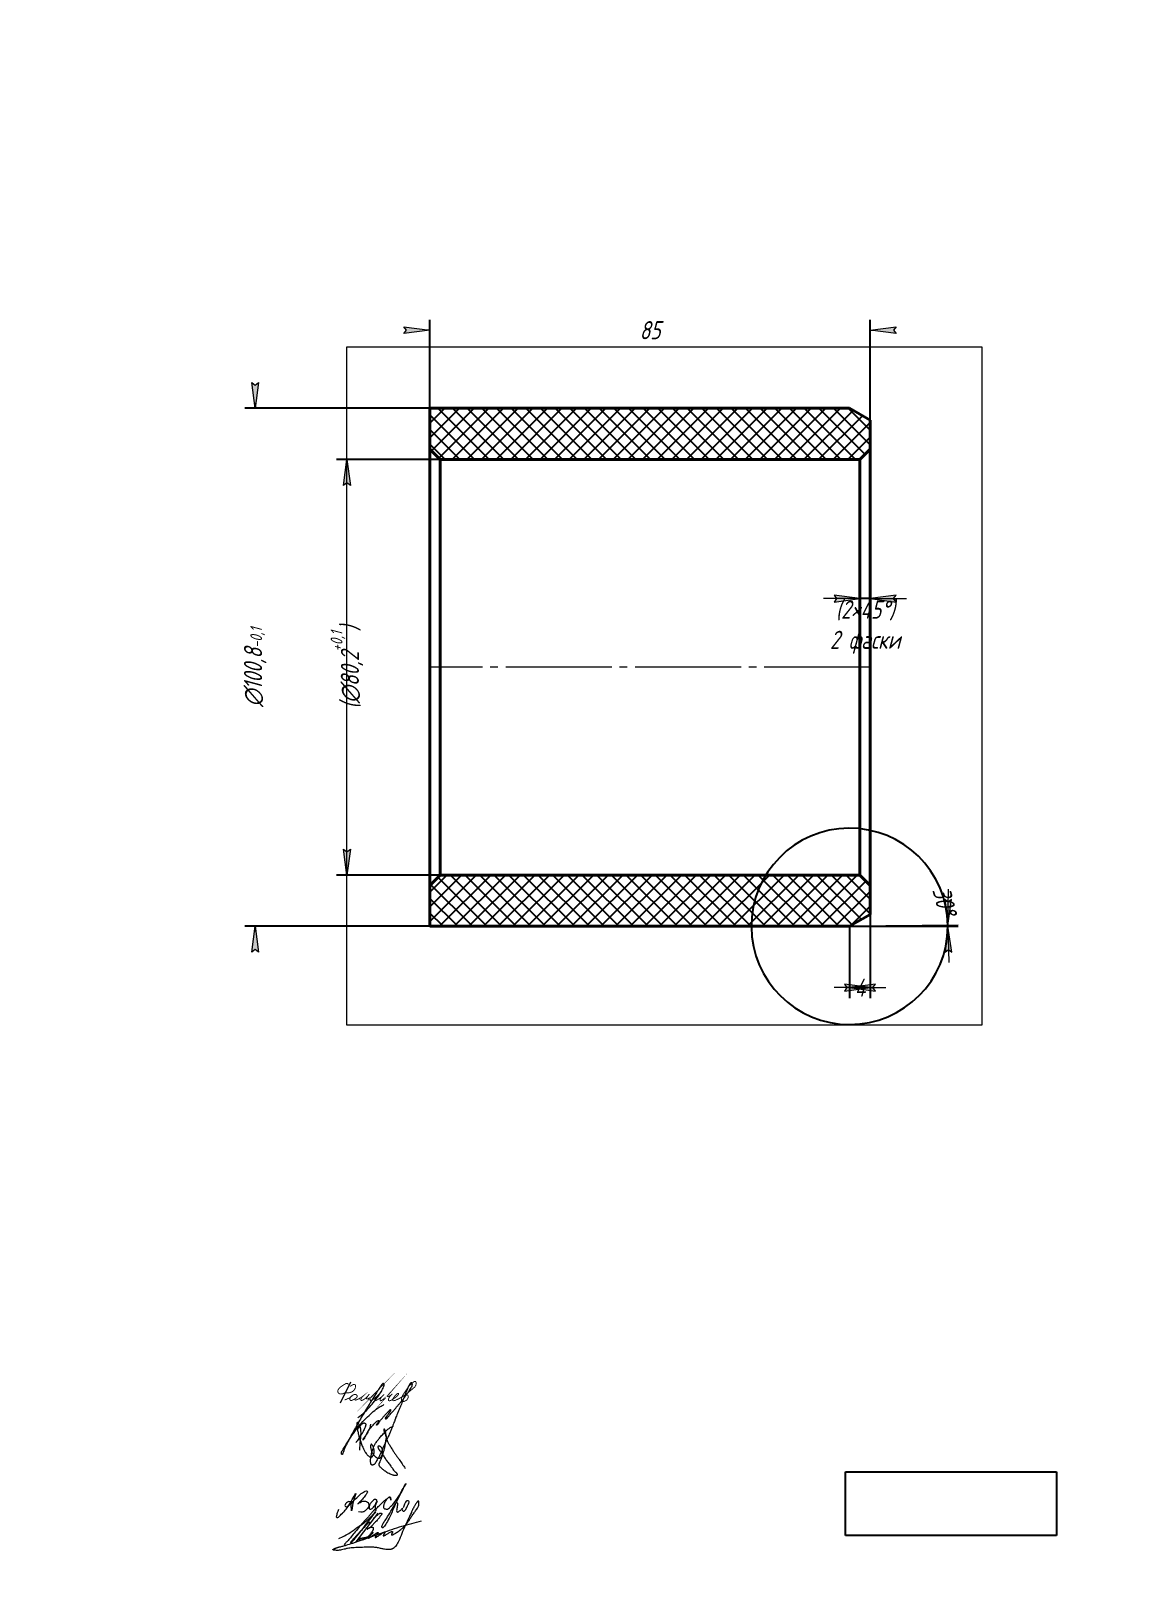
# Model space of a CAD drawing. Header units: millimetres. Extents: x 0 to 210, y 0 to 297.
import ezdxf

# ---------------------------------------------------------------- set-up
doc = ezdxf.new("R2010")
doc.units = ezdxf.units.MM
for name, pattern in [('K5LT32789', [0]), ('K5LT32790', [0]), ('K5LT32791', [0]), ('K5LT_AXLED', [24.9458065032959, 20.4458065032959, -1.5, 1.5, -1.5]), ('K5LT_BASIC', [0]), ('K5LT_THIN', [0]), ('K5LT_THIN_INCLUDED_TO_HATCHING', [0])]:
    doc.linetypes.add(name, pattern=pattern)
doc.layers.add('Системный слой', color=7, linetype='Continuous')
doc.styles.add('KDIMTEXTSTYLE', font='GOST_AU.SHX', dxfattribs={"width": 0.96, "oblique": 15, "height": 5})
doc.dimstyles.new('KDIMSTYLE (1.00)', dxfattribs={"dimtxt": 5, "dimasz": 1, "dimexe": 2, "dimexo": 0.0625, "dimgap": 1, "dimtad": 1, "dimtxsty": 'KDIMTEXTSTYLE', "dimsah": 1, "dimcen": 0.09, "dimdle": 1, "dimadec": 0, "dimazin": 0, "dimtfac": 0.667, "dimtmove": 0, "dimatfit": 3, "dimfxl": 1, "dimtvp": 1, "dimtolj": 1, "dimtzin": 0, "dimarcsym": 0})
picture_1 = doc.add_image_def('image1.jpg', size_in_pixel=(394, 119))

msp = doc.modelspace()

# ---------------------------------------------------------------- blocks, each defined once
blk = doc.blocks.new('U0')
at = {"layer": 'Системный слой', "color": 7, "linetype": 'K5LT_THIN_INCLUDED_TO_HATCHING', "lineweight": 18}
for p, q in [((61, 235.9933334900656), (183.5, 235.9933334900656)), ((61, 105), (61, 235.9933334900656)), ((183.5, 235.9933334900656), (183.5, 105)), ((183.5, 105), (61, 105))]:
    blk.add_line(p, q, dxfattribs=at)
blk = doc.blocks.new('KDIMARROW_01')
at = {"layer": 'Системный слой'}
blk.add_hatch(color=0, dxfattribs=at).paths.add_polyline_path([(-5, -0.6582624912261956), (0, 0), (-5, 0.658262491226197), (-4.5, 5.51091059616309e-16)])
at = {"layer": 'Системный слой', "color": 0, "linetype": 'K5LT_THIN', "lineweight": 18}
for p, q in [((-4.5, 5.51091059616309e-16), (-5, 0.658262491226197)), ((-5, 0.658262491226197), (0, 0)), ((0, 0), (-5, -0.6582624912261956)), ((-5, -0.6582624912261956), (-4.5, 5.51091059616309e-16)), ((0, 0), (-1, 0))]:
    blk.add_line(p, q, dxfattribs=at)
blk = doc.blocks.new('KDIMARROW_02')
at = {"layer": 'Системный слой'}
blk.add_hatch(color=0, dxfattribs=at).paths.add_polyline_path([(4.5, -5.51091059616309e-16), (5, 0.6582624912261956), (0, 0), (5, -0.658262491226197)])
at = {"layer": 'Системный слой', "color": 0, "linetype": 'K5LT_THIN', "lineweight": 18}
for p, q in [((0, 0), (-1, 0)), ((5, 0.6582624912261956), (0, 0)), ((0, 0), (5, -0.658262491226197)), ((0, 0), (7, -8.572527594031472e-16)), ((4.5, -5.51091059616309e-16), (5, 0.6582624912261956)), ((5, -0.658262491226197), (4.5, -5.51091059616309e-16))]:
    blk.add_line(p, q, dxfattribs=at)
blk = doc.blocks.new('U2')
at = {"layer": 'Системный слой', "color": 5, "linetype": 'K5LT32789', "lineweight": 18, "true_color": 0x0000ff}
for points in [[(59.36552335852929, 11.50966561342986), (59.17112510310621, 10.96878141071721), (58.97849401337736, 10.43281408344345), (58.91657203038721, 10.09966302870075), (59.05995162059805, 9.956283438490146), (59.25906717103732, 9.956283438490146), (59.44644955879605, 10.14366582624862), (59.98302896673705, 10.68024523418961), (61.30556664790543, 12.00278291535821), (63.19997109009049, 15.72677758904166), (62.06115988149595, 12.94316358684131), (61.8604938251794, 10.45424729261907), (61.8604938251794, 12.74878982325234), (61.630095892828, 13.11965205983822), (61.08057046726573, 13.0009711794423), (60.70576468450846, 12.62616539668528), (60.5756107131882, 12.28891692637038), (60.70185065170771, 12.0515675773002), (61.04344580043218, 12.0515675773002), (61.8604938251794, 12.74878982325234), (62.97735136920104, 13.86564736727397), (63.7529369311405, 14.64123292921317), (64.62425652248113, 15.21380114198473), (65.00035671869057, 15.10143162194015), (64.90574983116859, 14.78478286393468), (64.68336670629624, 14.38438165098884), (63.95112684902906, 13.51719949751637), (63.3407797823379, 12.79437339292025), (62.92502355753835, 12.51324637965132), (63.73866391092703, 13.06341561051158), (64.39342466545116, 13.18373377762538), (64.81764228698856, 13.09061483753203), (65.10665219333997, 12.87642576066648), (65.23718316478138, 12.52721577213032), (65.23718316478138, 12.11281321673843), (64.98079796564602, 11.73101004770473), (64.72298946893547, 11.47320155099368), (64.31997914471013, 11.0701912267686), (63.87588109573082, 10.96900482170335), (63.2558830883204, 11.08075375567543)], [(66.83756341951079, 13.19410317986413), (66.62632245809775, 13.51811116801841), (66.29440222254752, 13.51811116801841), (65.98148769600213, 13.20519664147304), (65.62714374338086, 12.85085268885177), (65.3438661100402, 12.36524221633402), (65.22315469333496, 11.72476015493751), (65.41920963525261, 11.52870521302034), (65.76380876993969, 11.61327807297627), (65.97501997519925, 11.82448927823557), (66.2219689440128, 12.12109124391509), (66.56218196228347, 12.6394605839377), (66.93288220695318, 13.38001835529323), (66.56218196228347, 12.6394605839377), (66.43356347367948, 12.04248160618306), (66.43356347367948, 11.69487272971318), (66.52052336940429, 11.60791283398837), (66.67919698358791, 11.66326628107009), (67.40034765465902, 12.47172858041617), (68.18784058749844, 13.18621553088974), (68.58532915863204, 13.54685419213251), (69.01183140708514, 13.82844764500874), (69.20709751186196, 13.94738296569454), (69.3642746727421, 13.94738296569454), (69.44524180326569, 13.72854569914966), (69.44524180326569, 13.48592136846793), (69.44524180326569, 13.22902976399268), (69.44524180326569, 13.72854569914966), (69.3642746727421, 13.94738296569454), (69.20709751186148, 13.95736995872025), (68.58532915863204, 13.54685419213251), (68.01161895466996, 12.40601472125897), (68.01161895466996, 11.89922551733852), (68.24508426988004, 11.66576020212847), (68.57409783541706, 11.58048009907438), (68.90751270041068, 11.58048009907438), (69.17646620645688, 11.84943360512034), (69.51679200203361, 12.18975940069782), (70.61228039894985, 13.28524779761403), (73.2506647952998, 18.1862899241525), (70.61228039894985, 13.28524779761403), (69.6753343812155, 10.94409390575299), (68.95609619298182, 9.428833717363261), (68.30713773118183, 8.411351823130161), (67.88140940891707, 7.904910147410249), (67.74925608729599, 8.016001739182542), (67.74925608729599, 8.449573719300474), (68.05361322066251, 8.994243497051656), (68.60849038391198, 9.73480747426808), (69.49136638933132, 11.19407218138721), (70.3867091428978, 12.72161124438404), (70.58078186210417, 12.9156839635904), (70.72644459114302, 12.8948813994227), (70.76869599768418, 12.65702316977274), (70.6936752423689, 12.14050317624464), (70.63379459953542, 11.72822327957954), (70.55298721922168, 11.32026215325345), (70.63679896707634, 11.0199109061607), (70.80439032021089, 10.93128500922785), (71.03840735301874, 11.16530204203525), (71.47973783090198, 11.51228389562976), (71.87631830902406, 11.90886437375181), (71.62319011495296, 11.38220905495365), (71.74175557107701, 11.26364359882987), (71.91981781008603, 11.18963499097293), (72.1175588926495, 11.26370193865722), (72.36706902847057, 11.51321207447805), (73.03214354208103, 12.89952958910129), (72.95305675182344, 13.18099019616452), (72.70093044304195, 13.2501172787166), (72.37463515701153, 13.17111046589946), (72.1620602789977, 12.7563293530028), (72.00880451149456, 12.28228847609887), (71.87631830902406, 11.87249068108034)]]:
    blk.add_open_spline(points, degree=3, dxfattribs=at)
blk = doc.blocks.new('U3')
at = {"layer": 'Системный слой', "color": 5, "linetype": 'K5LT32790', "lineweight": 18, "true_color": 0x0000ff}
blk.add_open_spline([(63.46030660219995, 22.97854864391999), (63.49525618626197, 24.23991888788115), (63.81251030361152, 25.66472914628446), (63.6660454947229, 27.17079860418642), (63.58701938398342, 27.46319546820115), (63.50921513621943, 27.65865262375362), (63.42180625430845, 27.82722175500382), (63.32655981400516, 27.97732259476075), (63.23456374129097, 28.10187277623874), (63.15810655276554, 28.19436744367914), (63.10371913666846, 28.25068129811658), (63.06853728685169, 28.28100248122192), (63.04643279174596, 28.29701605573692), (63.0299436186048, 28.3068886624599), (63.01666376883433, 28.31320280767773), (63.00558830963175, 28.31709590329476), (62.99612493350264, 28.31922250518457), (62.98787789350819, 28.31998968542388), (62.98058976494488, 28.31965596023636), (62.97398668823831, 28.31837434388297), (62.9678235135632, 28.31617696131676), (62.96181417129734, 28.31298295031146), (62.95586112766458, 28.30864513631133), (62.94991431298263, 28.30296795614316), (62.94396569502481, 28.29572979145439), (62.937973673699, 28.28657073632502), (62.93191102349795, 28.27499061604644), (62.92576615581091, 28.26028602667918), (62.91954513575774, 28.24143251962118), (62.91327388997473, 28.21683680703265), (62.90699603493893, 28.18370047974935), (62.90095302012409, 28.1373858242215), (62.89573712222214, 28.06944237014037), (62.89318298728202, 27.97589688679588), (62.89409558543909, 27.85722626072652), (62.89969032581368, 27.72321466048405), (62.91239027997752, 27.5765979425714), (62.93487499615605, 27.41243761691771), (62.97432114788847, 27.20690740939745), (63.03674535637243, 26.92941804352378), (63.11680428091086, 26.51376447093472), (63.23409835465868, 25.92255742638957), (63.43382090022734, 25.17632533239663), (63.72677854567718, 24.37494884374399), (64.00703131992897, 23.62285085425648), (64.27679160969254, 22.99369248788329), (64.5453656691547, 22.53668750716031), (64.80231825939345, 22.20737504040656), (65.02372462474068, 21.97748342306286), (65.19040177162755, 21.81585041356396), (65.31001336918874, 21.7286059352129), (65.38762195194829, 21.68872940636518), (65.44544752311731, 21.66768781261297), (65.49832564683413, 21.65536476042237), (65.55116150943434, 21.648993069261), (65.60528291773278, 21.64811692836892), (65.6598361027914, 21.65298394520366), (65.71254452380909, 21.66345118106139), (65.76134844423633, 21.67882824242722), (65.80467544865847, 21.69800441117923), (65.84271461184939, 21.72019961930113), (65.87698943870099, 21.74594775325286), (65.91137658772169, 21.77795990216541), (65.94971654291139, 21.82140985406519), (65.99703137467074, 21.88613271347756), (66.05728207316352, 21.97924644655259), (66.12736897969539, 22.10017250604398), (66.19101537516643, 22.23741529146156), (66.2366185218552, 22.37287223393346), (66.26286772992799, 22.49989102508462), (66.27433968259426, 22.62660944697939), (66.2730848160835, 22.77105786844083), (66.25422577786858, 22.94994529334008), (66.21159490337008, 23.17034001049134), (66.14680748223671, 23.40855054609523), (66.07332626422165, 23.62552681223673), (66.00666908465226, 23.78522987578833), (65.94629567821062, 23.88755617405363), (65.89685357152686, 23.95573967369901), (65.85242540415817, 24.00903166898732), (65.81268040069669, 24.0506933659812), (65.78060291031026, 24.07848792619029), (65.75656487340497, 24.09491626199261), (65.73976735456024, 24.1038589844805), (65.7266786045521, 24.10905994257288), (65.7156944252555, 24.11199843239896), (65.70614292645772, 24.11332439626511), (65.69784155153766, 24.11339413169389), (65.6905281113462, 24.11251280963455), (65.68394495956228, 24.11087540074993), (65.67741211638025, 24.10838200812725), (65.67066031314573, 24.10485473991449), (65.66350754205345, 24.100002182282), (65.65597682333824, 24.09361276202713), (65.64793381293242, 24.08526786926291), (65.63920140898128, 24.07433158192464), (65.6295142969845, 24.05976839747433), (65.61862292986152, 24.04007451088805), (65.6061072688712, 24.01265578398849), (65.59233655995733, 23.97542852421844), (65.57804703078801, 23.92727092419105), (65.56515700147783, 23.86979940201576), (65.55617209373017, 23.80399259360317), (65.55289358873371, 23.72889757492106), (65.55765258243173, 23.63708105561807), (65.57543129360522, 23.51377137578754), (65.60692056932228, 23.33698266725636), (65.64614407888645, 23.10995686695702), (65.70780948863563, 22.85669675662965), (65.79714927064664, 22.62111330040389), (65.9090617702778, 22.40347385970571), (66.04239316169911, 22.19626988924159), (66.20193745933979, 21.9932411235086), (66.37523162898033, 21.81309459696715), (66.53949608223348, 21.66892271817161), (66.68296994108174, 21.57020429519815), (66.80428212863329, 21.50792056628376), (66.90914838881801, 21.46774895795778), (67.00415633055515, 21.44244458396687), (67.08860387889001, 21.42980698725646), (67.16111809651149, 21.42746495950598), (67.22237763638884, 21.4326957023932), (67.27449330692507, 21.44346316915596), (67.31971460575645, 21.45853144370153), (67.36059175538736, 21.47778173287654), (67.40082394000868, 21.5022341695535), (67.44361467423367, 21.53450707987955), (67.49154800304662, 21.57865541862719), (67.54661865925084, 21.64003877241782), (67.6096347365351, 21.72426633315504), (67.67918987381476, 21.8323674268963), (67.74751695853747, 21.96205679582107), (67.80588031300711, 22.10612592750041), (67.85001560851909, 22.25937093591227), (67.8786108424326, 22.42163714452104), (67.8916494918824, 22.59720748006669), (67.8871307057567, 22.78436539455515), (67.86550277599834, 22.97264431271421), (67.827762437996, 23.14510269723539), (67.7780001925286, 23.28943616894011), (67.72390730061653, 23.40378130226537), (67.6692307435409, 23.4913228541904), (67.6153857321611, 23.55858267554851), (67.56176952029243, 23.6115641877515), (67.5056563369176, 23.65601282554465), (67.44566115319151, 23.6942551724668), (67.38252684720956, 23.72593056155424), (67.32086661590822, 23.7496131649836), (67.26562793610937, 23.76499004087671), (67.21986628250852, 23.77166738185608), (67.18258691959502, 23.77238739213175), (67.15070080478264, 23.76930613515179), (67.12098621839695, 23.76301821413759), (67.09229732800242, 23.75378596035299), (67.06510667744016, 23.74187805676672), (67.04085709168456, 23.72805285549853), (67.02072523144355, 23.71345291395818), (67.00491078269769, 23.69903175844104), (66.99286445521756, 23.68521893611563), (66.98402173246986, 23.6723266825415), (66.97754513499959, 23.66002223380056), (66.97272467296276, 23.64773296795269), (66.96898478392185, 23.63401392043255), (66.96654997299044, 23.61831116819556), (66.9658033996692, 23.60012406961917), (66.96718644066661, 23.57917695023244), (66.97137240169634, 23.55424181115288), (66.97950654348199, 23.52367389744691), (66.99378595140384, 23.48391672662029), (67.01805409922113, 23.42950941071913), (67.05583362419534, 23.35492923602851), (67.10578312880868, 23.25588427248991), (67.17001724524248, 23.13894246891095), (67.2581069453068, 23.00693884026722), (67.38440189851454, 22.85394377960003), (67.56834057657906, 22.6354693325377), (67.80776888810901, 22.29862209098317), (68.1122133001173, 21.8158423378346), (68.47914194296806, 21.21714533419438), (68.95505949503067, 20.57826304049752), (69.43150920230725, 19.95264840599557), (69.83067042254622, 19.40559706443972), (70.11010616275856, 19.00057967499808), (70.33705884919303, 18.78595334802827), (70.485030531906, 18.65861427119131), (70.57357238745634, 18.56097213575299), (70.62821173513252, 18.4806003587054), (70.66134272786681, 18.41844667780339), (70.68347665610767, 18.3654510233865), (70.69632790915973, 18.32193013797379), (70.70212619302212, 18.28772481037177), (70.7033847022869, 18.26155674107471), (70.70190103813013, 18.24073066706922), (70.69851227464353, 18.22331532230166), (70.69363469996044, 18.20835625780092), (70.68742431336794, 18.19513867430177), (70.67978176263583, 18.18303125235283), (70.67037126549006, 18.17126665605937), (70.65858404391953, 18.15935828387765), (70.64360150857122, 18.14701581281074), (70.62436551527726, 18.13409442080518), (70.59931157694244, 18.12050433126967), (70.56727388822354, 18.1067880175388), (70.52828770059146, 18.09401660471559), (70.48313094799948, 18.0833000013364), (70.43163247068884, 18.07600036698778), (70.37085690941268, 18.07328679404054), (70.29503689831736, 18.07737990565471), (70.19349802850459, 18.09253302505573), (70.04582991566765, 18.12330823898944), (69.82760249597635, 18.18247522085144), (69.50991871571294, 18.29534066857286), (69.127309338391, 18.46558497935345), (68.72582203059707, 18.66334384871234), (68.40722299552556, 18.86712573504968), (68.15448838886297, 19.078166708374), (67.92362380524612, 19.28500318382768), (67.67654580997441, 19.5045980557976), (67.46081600003035, 19.69691120958819), (67.32797972032407, 19.84988717489588), (67.2660070394635, 19.94852497428641), (67.23649932933631, 20.01225606286241), (67.2189598814066, 20.06714909727609), (67.20827773421021, 20.11951743838583), (67.20297496835332, 20.17248529519384), (67.20303898945433, 20.2261667331191), (67.20855098369269, 20.27985300916308), (67.22045044875924, 20.3366307842654), (67.23986133015042, 20.39932179670905), (67.27200267799105, 20.48033370325132), (67.3212358415858, 20.58821976018044), (67.39504528227117, 20.75528402350625), (67.49169538279165, 20.98463832225994), (67.590130338772, 21.28917633091322), (67.70128006561407, 21.62125294518674), (67.8370497779711, 21.9803173476694), (67.9943211253303, 22.41492202676113), (68.17140950450556, 22.96937210753842), (68.32681899127553, 23.60545685075803), (68.41988498620333, 24.20051702521747), (68.47932999296728, 24.67811963268758), (68.54782751151892, 25.05203165959395), (68.60461279772439, 25.3560757810931), (68.6156777669808, 25.60193008918799), (68.59340059375357, 25.79747464388265), (68.5545655497524, 25.98554733581668), (68.49794847468836, 26.19745262853206), (68.44495284004789, 26.41808960676656), (68.40565634199044, 26.61719332699928), (68.36629954160604, 26.76624586571631), (68.33473431985257, 26.87010150562321), (68.31034893046902, 26.93772386679677), (68.2897733579257, 26.97974746976186), (68.2739279770997, 27.00394226437979), (68.26187191866474, 27.01837182989118), (68.25135542824205, 27.0282866309137), (68.24164248588082, 27.03538585740981), (68.23240682393585, 27.04043945927302), (68.22343438365688, 27.04387952112151), (68.21455766398849, 27.04595712832435), (68.2058014337555, 27.04679148494856), (68.1971337183035, 27.04651112153542), (68.18843653127068, 27.04521498414914), (68.17915931223142, 27.04287522701185), (68.16891297379858, 27.03923478119717), (68.15763260762387, 27.03397835306151), (68.14589225832347, 27.0270582304166), (68.13470911057806, 27.01887317292551), (68.12468669963597, 27.00984834787127), (68.11599925125135, 27.00014886589727), (68.10817569276442, 26.98924023194255), (68.10122388127942, 26.97678565531382), (68.09528139195874, 26.96246185740785), (68.09059007155085, 26.94616554564215), (68.08732948426449, 26.92733592216621), (68.08582958914454, 26.90507857673586), (68.08670710938203, 26.87789010384145), (68.09107371794077, 26.84389757924069), (68.10042671222655, 26.80159406934374), (68.11618474825386, 26.74940852378361), (68.14102536824632, 26.68415546470703), (68.17909036930241, 26.60284179717607), (68.23109726597656, 26.50100229442165), (68.28250165201425, 26.37206064690668), (68.33072909619992, 26.21712966318447), (68.38404544111901, 26.03252782242711), (68.46254005596151, 25.79807556609126), (68.56370046698927, 25.5149980468687), (68.659789061308, 25.19371334914987), (68.74121368584302, 24.89534154416401), (68.84110956895, 24.63180280663559), (68.96084205550454, 24.40684334207995), (69.10277372180266, 24.17772754136948), (69.26804826847035, 23.92063223099598), (69.45634049288118, 23.59581774323112), (69.70142336089317, 23.16501956591875), (70.01841932008408, 22.67264164257023), (70.38017260742129, 22.15497987437647), (70.73063069939921, 21.6654456385732), (71.36244550406576, 20.7799945061947), (71.86131581138635, 20.0463868638667), (72.24198855737278, 19.46105398078657)], degree=3, knots=[0, 0, 0, 0, 23.08892411003839, 25.90578379320913, 27.36849658095113, 28.57853477437289, 29.7218750749431, 30.81396087475684, 31.80518275617818, 32.5340116185717, 32.99290285232896, 33.22579348087665, 33.37704679038229, 33.48833048874886, 33.57455142486756, 33.64380518652092, 33.70122378259412, 33.75036659537633, 33.79386957008623, 33.83335544025108, 33.87214105272245, 33.91235496550996, 33.95658983186728, 34.00557035799107, 34.061357419905, 34.12646780763512, 34.20410929927907, 34.29854880647121, 34.4157438501339, 34.56455491175546, 34.75945876534566, 35.02822874118409, 35.41286378006095, 35.99717510029608, 36.72813949276635, 37.56894107973724, 38.43382537174505, 39.40133199336037, 40.578430721351, 42.23539782704537, 44.56960189155861, 48.26913254375512, 53.18771198246659, 58.58434017403594, 63.76404376679448, 67.77867569014562, 70.99814287695813, 73.36983390960212, 75.34981577454691, 76.79687388843904, 77.58132367445822, 78.02891375208497, 78.378086715233, 78.69680269722102, 79.01348919569972, 79.34337265075953, 79.67858665453129, 80.00682416916896, 80.31793205149701, 80.60647145028561, 80.86603481811044, 81.11641040457833, 81.38398339074794, 81.71835383148989, 82.1678102968112, 82.8393613365416, 83.73323474227259, 84.70542236921145, 85.58272421559701, 86.32439137188506, 87.05711592911308, 87.8907574961167, 88.94534148899339, 90.32114124951465, 91.96557055710285, 93.42636652596606, 94.48421544317516, 95.10102119904894, 95.58099742489627, 96.01314099800784, 96.36109308967781, 96.62600156797119, 96.78273890043828, 96.889142367443, 96.97113807639755, 97.038129668233, 97.09527188758723, 97.14590073358623, 97.18856061114779, 97.2287471840586, 97.26891537016509, 97.31531058982989, 97.36686141375753, 97.42565515127394, 97.49445365730666, 97.57714175019537, 97.6796234518885, 97.81191523042803, 97.98566281873885, 98.22679687241516, 98.53258681418663, 98.89778635319205, 99.29603614677359, 99.73782124223918, 100.2617239247368, 100.964229309618, 101.999780239612, 103.5254109190041, 105.1506671389526, 106.7245298989554, 108.093531563326, 109.5903133920281, 111.1953020837693, 112.7774834854757, 114.1263943636619, 115.159714159532, 115.933249703592, 116.5991051072816, 117.1966867350474, 117.716186105381, 118.1472776884506, 118.5120913932663, 118.8308284389657, 119.1120840017018, 119.3761473530127, 119.6502541760029, 119.9661844048676, 120.3484720487786, 120.8326110054183, 121.4625745633854, 122.257883948525, 123.1663167729581, 124.1218957718332, 125.0774414802364, 126.058759075695, 127.1107217357935, 128.2713802827618, 129.4555411470182, 130.5492798125666, 131.4722221457924, 132.2240763945491, 132.8428036707044, 133.3435270316868, 133.7861618193668, 134.2097331793344, 134.6419531666712, 135.07675082757, 135.4909341445828, 135.8405670411855, 136.1161996801323, 136.3290212946846, 136.5165823049759, 136.6970732021236, 136.8799095666845, 137.0632951286719, 137.2354651043024, 137.3861300135916, 137.5142614765161, 137.6235479569736, 137.7184450497249, 137.7976892899042, 137.8756507401737, 137.9579435297707, 138.0555159514176, 138.163779376122, 138.2880427438782, 138.436309489426, 138.6225163233996, 138.8620748680995, 139.2031278659684, 139.7043262486523, 140.3810974906251, 141.2189148674305, 142.1273174818552, 143.2595165690257, 144.8211407952124, 147.3177643775447, 150.7571101410823, 155.1951704424444, 160.0691713325595, 165.2244643996175, 169.4711417493419, 172.4214110687776, 174.0929247216289, 175.1382982941582, 175.9667476052343, 176.4795577137869, 176.9002722075947, 177.2447515993877, 177.5213496275962, 177.722930126645, 177.8737085289891, 177.9963222724827, 178.1014362024326, 178.1953143978301, 178.2815173063154, 178.3661181765914, 178.4549126387874, 178.5547545514223, 178.6700486309557, 178.8070744895659, 178.9752011110635, 179.1872344806044, 179.4394731118456, 179.7197270048918, 180.0295107225544, 180.3832688069577, 180.8234477103547, 181.4071105080071, 182.2468370647849, 183.5636180390767, 185.5124136486446, 188.3659008144822, 191.1693595490507, 193.6361941483106, 195.2159308876024, 197.1470862219489, 199.2692247613871, 201.224518318486, 202.3921757305919, 202.9354455009734, 203.335749427751, 203.6650385457113, 203.9804397921348, 204.3052698204951, 204.6306664143438, 204.9542103018015, 205.2842401760186, 205.68312192184, 206.1453122097258, 206.8668041367929, 207.8378621120557, 209.464316382984, 211.3873392381132, 213.6481330480264, 215.8281705148584, 218.3616311862739, 222.0463208053261, 226.400788772624, 230.2376141698672, 232.9871267002133, 235.1430689373578, 237.1452347941266, 238.6001234124407, 239.5943196481266, 240.7144690296747, 242.0868590309205, 243.5795128043555, 244.8370298052072, 245.7730677623126, 246.3794493830385, 246.8095402814596, 247.0775336538936, 247.2275167539396, 247.3339800160057, 247.4184700209773, 247.4895205515942, 247.5520115162512, 247.6092220325807, 247.6636060178384, 247.7171677520884, 247.7685920257453, 247.8207844363665, 247.8766770811286, 247.9421914551861, 248.0180825757098, 248.1024702365821, 248.1894206015074, 248.2694707678351, 248.3470721801384, 248.425636522534, 248.5128864112118, 248.6056793825818, 248.7068161418586, 248.8204129671911, 248.9522817326213, 249.1114892801304, 249.3139564207763, 249.5741553291382, 249.8978203062795, 250.3037087529917, 250.8417906157673, 251.5282721942539, 252.3812439797572, 253.3595934924577, 254.4759627763927, 255.8726873418201, 257.8510916368267, 259.9382727246121, 261.9636029003651, 263.4698826802768, 265.0464480200878, 266.5866947374772, 268.3669126827913, 270.599666274059, 273.4070816914232, 277.3730272345561, 281.2342012594908, 284.8823428619705, 288.313022516428, 301, 301, 301, 301], dxfattribs=at)
blk = doc.blocks.new('U4')
at = {"layer": 'Системный слой', "color": 5, "linetype": 'K5LT32790', "lineweight": 18, "true_color": 0x0000ff}
for points, knots in [([(63.12573399831386, 29.30202469687768), (64.05833140973681, 29.95523681950394), (65.23060175269676, 31.06242451970883), (66.50075136454312, 32.68737445674654), (67.2802574197464, 33.71054797500798), (67.74167957016668, 34.58183619597943), (68.03813161817712, 35.10476476780246), (68.13480310467133, 35.38016266181231), (68.16469999205405, 35.52189212980934), (68.17689347257405, 35.60859745570002), (68.17742026808, 35.66346265641394), (68.17287800221241, 35.69803251768832), (68.16664972586238, 35.72171454758367), (68.15919383807724, 35.74036550799218), (68.15063088598824, 35.75593216098258), (68.14092335161844, 35.76942142999746), (68.12979782527053, 35.78153653364976), (68.11673762667132, 35.79299874126235), (68.10125761498759, 35.80396714878896), (68.08314516748614, 35.81417254254714), (68.0627629264823, 35.82301910836247), (68.04091521397383, 35.82988878393374), (68.01875510724224, 35.83433092171742), (67.99746344639406, 35.8362187250255), (67.97782225485551, 35.83576598277304), (67.95983693595414, 35.83324553902111), (67.94285704542703, 35.82877514882469), (67.92583239120816, 35.82221018430675), (67.90788061352295, 35.81295796241812), (67.88803522878895, 35.79995300342568), (67.86497187794672, 35.78132781599709), (67.83582124726007, 35.75304819958501), (67.79444674376914, 35.70648687887501), (67.72588155446988, 35.62669907640483), (67.60912720826802, 35.48289919044817), (67.42254234074176, 35.2298221202114), (67.15773102454915, 34.81713054340378), (66.80359039426375, 34.20302720616883), (66.24229699683269, 33.33237406322127), (65.37896020849739, 31.97687719958776), (64.23284263796614, 30.0852749943744), (62.96826179252734, 27.91247570309062), (61.92098903291277, 26.01686990854839), (61.22569886376046, 24.70878972007986), (60.8425932791506, 23.95043093989932), (60.63515626420388, 23.48748074501341), (60.4890731725801, 23.13702598907443), (60.36906592683112, 22.83425776404891), (60.26666453822347, 22.56529034769824), (60.19130867095107, 22.36224498297432), (60.14771997052883, 22.24379147886117), (60.12174666135873, 22.19017178150514), (60.10885916954577, 22.1680775587815), (60.09917527977183, 22.15420278703664), (60.09116835233803, 22.14468423164831), (60.08422167058066, 22.13794807745882), (60.07802097154315, 22.13317863239416), (60.07236242676039, 22.12988040704747), (60.06709672231958, 22.12773585283423), (60.06210593559575, 22.12654145548032), (60.0572920183822, 22.12617411685423), (60.05256979929616, 22.12657208342506), (60.04796180571758, 22.12770020773033), (60.04353027807451, 22.12948251149473), (60.03928973830235, 22.1318252966077), (60.03503499967367, 22.1347864077452), (60.03044300426686, 22.13860833986769), (60.02519096683926, 22.14372525231664), (60.0189535973777, 22.15075011590318), (60.01135963058679, 22.16057262951173), (60.00183021445409, 22.17468128749968), (59.98981188813265, 22.19507527263843), (59.97490215244949, 22.22401557569967), (59.95829604393006, 22.26232377113078), (59.94282464078268, 22.30917420443126), (59.93131577085454, 22.36148924678457), (59.9252293819989, 22.41709185340571), (59.92512618486889, 22.47505794090429), (59.93150971744903, 22.53584193779599), (59.94502569050865, 22.5992978236354), (59.96650158209697, 22.66590704863592), (59.99792940026413, 22.73741310519), (60.0474837233761, 22.82594208526606), (60.13321918988959, 22.96270860517944), (60.28976955136379, 23.22023144805712), (60.59833831835005, 23.71018331336694), (61.16694713957747, 24.60934268307284), (62.00116801788896, 25.88264341689626), (63.05562758888802, 27.42146185745761), (64.30171812472027, 28.77561567982443), (65.5093004445438, 29.92619053910909), (66.48915424768128, 30.81066762611721), (67.35929800922662, 31.40518847760802), (67.89447382989012, 31.65422309236683), (68.145632588225, 31.77288454680328)], [0, 0, 0, 0, 8.550608616909479, 12.05498909731316, 15.54800864636031, 18.19112149729409, 19.49899547586825, 20.05820856276075, 20.38161509008001, 20.58967061819273, 20.71666537517187, 20.79367975743621, 20.85170144345296, 20.90072235485522, 20.94465307224176, 20.98524465825564, 21.02564223243174, 21.06834027274877, 21.11593940290885, 21.16833782892286, 21.22470724871314, 21.28305186546078, 21.34057559650208, 21.39466303008514, 21.44378103840279, 21.48828891869076, 21.53119048967674, 21.57580767080184, 21.62550805067395, 21.68308106465782, 21.75428657315771, 21.84854811100129, 21.98874998667692, 22.22341503732463, 22.64135142255019, 23.38396024610536, 24.59145537447172, 26.33319310262997, 28.72517486315826, 32.39414345489543, 38.44413720066752, 45.386804132957, 51.3366439952876, 54.75928160654442, 56.55021407149562, 57.73619828659556, 58.58106772181609, 59.41081735012408, 60.19037519759497, 60.74860237604653, 61.04454549420441, 61.13979306103076, 61.19713002219413, 61.23708949006024, 61.2671348063732, 61.29071298422787, 61.30986155532154, 61.32593719236645, 61.33991703943459, 61.35255107389896, 61.36445007752456, 61.37614187831995, 61.38811066680237, 61.40006167387295, 61.41202200248679, 61.42454207551994, 61.43906624348642, 61.45699012410813, 61.47974062644996, 61.50979512866817, 61.55047455772206, 61.60794197523685, 61.68805755052679, 61.79563498556981, 61.92221881037423, 62.05916765616627, 62.19849487994397, 62.34287054750136, 62.4951123545238, 62.65815684757621, 62.83085476293896, 63.02153046686268, 63.2457091914174, 63.59456840449479, 64.23786481718554, 65.5163435666815, 67.95744178744798, 72.25357323446096, 76.98975279678383, 81.9773654752493, 86.09099495459934, 89.56281137385866, 91.90558766368395, 94, 94, 94, 94]), ([(65.55507514524247, 27.99484038991068), (65.48046458824632, 27.53772407896315), (65.25736544186864, 26.95674785443327), (64.91653477716085, 26.25178453025623), (64.68349075352148, 25.87878493924018), (64.52328398096589, 25.5751196958295), (64.42696703825506, 25.38287752752876), (64.36976608584116, 25.27274901334442), (64.32870737053238, 25.20757086109896), (64.29239834010724, 25.15828460215309), (64.2578321763514, 25.11614516935191), (64.22267373161493, 25.07654036362726), (64.18707905139235, 25.03894255558924), (64.15466762596282, 25.00617520173105), (64.1300751287272, 24.98272704589914), (64.11410422774782, 24.968750388758), (64.10489864779242, 24.96140206432892), (64.09905283105842, 24.95715529982112), (64.09475141793199, 24.95435232020279), (64.09131516436182, 24.95240263508444), (64.08841747159563, 24.95105275727781), (64.08590577122428, 24.95022394965747), (64.08372771858716, 24.94992016865476), (64.08180740379127, 24.95026165595348), (64.08037298900857, 24.95152372711473), (64.07969903199326, 24.95349753975191), (64.07957460821223, 24.95596123630233), (64.07987182544917, 24.95897857192799), (64.08056290680244, 24.96253507218793), (64.08163543366096, 24.96668564324156), (64.08316344749414, 24.97167950363482), (64.08541751718147, 24.97823218866327), (64.08894729560247, 24.98759005345144), (64.09479667860354, 25.00202591948639), (64.10343583039992, 25.02245998481933), (64.11449585684957, 25.04941565974988), (64.12728742227094, 25.08112314812834), (64.14253854010978, 25.11856950133273), (64.16122766805437, 25.1610938347317), (64.18751758716846, 25.20995661405792), (64.22307876549178, 25.26348463882294), (64.27062496849817, 25.32760213486003), (64.3353163019974, 25.41086777302399), (64.42876238600556, 25.53978972700301), (64.55210195403544, 25.72561348041754), (64.69158581676436, 25.95846808719995), (64.82593689536557, 26.20031219349866), (64.96449833012656, 26.44742403770937), (65.12682123551303, 26.71855851154316), (65.3288733912405, 27.00577325916169), (65.54619820790634, 27.26230138560504), (65.73494306364796, 27.48575213292401), (65.93533661047077, 27.72341220090544), (66.17187888466515, 27.99763592023896), (66.44517847010938, 28.26855911771685), (66.65432636429435, 28.46914699018382), (66.78792697425001, 28.57490754738208), (66.85847070714395, 28.61676925605605), (66.91119874397027, 28.64280319603949), (66.963024361406, 28.66395255814177), (67.01088391127125, 28.67900795448472), (67.04996129961685, 28.68717949452059), (67.07871087296775, 28.69001751569215), (67.09943480549155, 28.68980756004785), (67.1153043074385, 28.68785045939825), (67.12799504210018, 28.68471634034663), (67.13839374209358, 28.68069520433787), (67.14704773959289, 28.67593719598526), (67.15427049116694, 28.67054432744817), (67.16032318355296, 28.66454055984451), (67.16543565398656, 28.6578546317761), (67.1699288495523, 28.65020637380539), (67.17394531277407, 28.64118722386559), (67.17749459638407, 28.63027981373386), (67.18046982083202, 28.61686000456268), (67.1826765708669, 28.59990611836798), (67.1837469839708, 28.57744385640675), (67.18284711379874, 28.54620297379248), (67.17861663849094, 28.50308797172809), (67.1704085674519, 28.44849880904394), (67.16023944135664, 28.38602454177504), (67.14702701900416, 28.32313794368781), (67.12925371872905, 28.26502904798335), (67.1066676965154, 28.21319401048586), (67.07717539779829, 28.16236394692137), (67.0398314274396, 28.10853694422832), (66.99537024425533, 28.05177100781034), (66.95206384833254, 27.99764594518069), (66.91193628660272, 27.95271618798927), (66.87795096281107, 27.91868398557762), (66.84718502617257, 27.89005095737969), (66.81801261692198, 27.86427513777369), (66.78964800851728, 27.84053596486447), (66.76607426830839, 27.82222072640479), (66.74903052525801, 27.81025353519323), (66.73832828105347, 27.8035454441976), (66.73125309961183, 27.79962557290216), (66.72609809674789, 27.79716010327735), (66.72213394915207, 27.79558971720814), (66.71895440021427, 27.79462212703808), (66.71627888159179, 27.79409883437137), (66.71395499416467, 27.79396755626539), (66.71191687471557, 27.79424796936408), (66.71017742861957, 27.79500902660928), (66.70883594961296, 27.79631020681308), (66.70797138081491, 27.79807768173245), (66.70750817337496, 27.80021556876807), (66.70738987180803, 27.80271618525049), (66.7075902406756, 27.80559186042601), (66.70811152966878, 27.80892116339751), (66.70900675190327, 27.81288184168108), (66.71040186189143, 27.8177729055862), (66.71250687618826, 27.82399958889377), (66.71566387732727, 27.83217191730836), (66.72052767582828, 27.84344777140288), (66.72826084987373, 27.85971964492268), (66.7395206798237, 27.88143400261461), (66.75354908496963, 27.90666763285114), (66.76825506990907, 27.93177873450477), (66.78271335723828, 27.95544717335321), (66.79882007317698, 27.98110006124017), (66.82031241328035, 28.01548419040162), (66.84863314985459, 28.06658887700456), (66.88409976318879, 28.13301111502369), (66.93222238097633, 28.20829254102463), (66.9963090964101, 28.2864386843068), (67.08498875590644, 28.37580660449771), (67.20303101555089, 28.47778049490344), (67.3497117745394, 28.60229995146221), (67.48699525947244, 28.74796565642077), (67.61649776768041, 28.90310924336188), (67.7366691893769, 29.0498787441193), (67.86972277843212, 29.20521919012137), (68.00738567667612, 29.36887293640052), (68.14435637117812, 29.54879537152604), (68.2850551949054, 29.73097392319255), (68.46175058750251, 29.91739303537716), (68.66102852108865, 30.10076210773812), (68.85228026529799, 30.27924895639356), (68.98855434595585, 30.42343095455385), (69.08243299364418, 30.52933536691742), (69.14720889243138, 30.60214619998837), (69.20309055779506, 30.6641786434692), (69.2500931040056, 30.71558307247128), (69.28860363599617, 30.75372225264664), (69.31698571013156, 30.77770914986638), (69.33613667283795, 30.79105969493185), (69.34939723014583, 30.79855572992412), (69.35965714741444, 30.80305923153375), (69.3680910933563, 30.80569177967115), (69.37525410781066, 30.80699609289192), (69.38148511769438, 30.80728531716682), (69.38701367404313, 30.80674620234919), (69.39200411999413, 30.80548404229327), (69.3964223143758, 30.80361049077493), (69.40032931126623, 30.80124506048583), (69.40380939125063, 30.79847051609585), (69.40720529679552, 30.79506709350909), (69.41066005753513, 30.79079559700676), (69.41425232601138, 30.78532842737837), (69.41794632829932, 30.77840118816127), (69.42173553595384, 30.76955325464493), (69.42558397539719, 30.75809706199018), (69.42938205804649, 30.74298424474389), (69.4327580419343, 30.72309644687562), (69.43488720036851, 30.69879838913386), (69.43502355656987, 30.67194503354187), (69.43271052149885, 30.64509352321298), (69.42784432970412, 30.61885237150261), (69.4202008581819, 30.59233562566081), (69.40874388185475, 30.56375612189217), (69.39156546557996, 30.53096164128806), (69.3640608418377, 30.48888104508057), (69.31789446436918, 30.42769791986802), (69.2491633900766, 30.33682922556062), (69.15388606961227, 30.21575806262624), (69.04009188421304, 30.07022598161771), (68.93224931854233, 29.90346568518908), (68.82856503290263, 29.73865341305435), (68.71730145800575, 29.61031382843777), (68.63474052537006, 29.49920671811029), (68.57280934962026, 29.41091946130703), (68.51568835872247, 29.34527515117375), (68.46689765032349, 29.29847505388338), (68.43478871516567, 29.26104165141615), (68.41683375260443, 29.23259383522594), (68.40692618618895, 29.21082120619064), (68.40109114260059, 29.19205131622888), (68.39783574363483, 29.17454266463866), (68.39655254242588, 29.1573337303937), (68.39694278561473, 29.13954822160682), (68.39910917032104, 29.12128445274243), (68.40301336262591, 29.10376501525033), (68.40817243830222, 29.08846834520938), (68.41390976911761, 29.07609687546497), (68.4197657451378, 29.06644529946306), (68.4255428927067, 29.05899013481385), (68.43126244611699, 29.05316415683626), (68.43713105341847, 29.04851183777978), (68.44344787869646, 29.04467584195822), (68.45046750298519, 29.04154220393059), (68.4583444519283, 29.03916020211989), (68.4671957492893, 29.03762597668694), (68.47722974284085, 29.03706108476331), (68.48879043663064, 29.0376586036304), (68.50237895288177, 29.03973695060174), (68.51878786845538, 29.04383022514568), (68.53946847307333, 29.05092696225876), (68.5666223249789, 29.06278461492306), (68.6020534248873, 29.08156064483472), (68.64549292257513, 29.10817919609542), (68.69567353214782, 29.14190912696674), (68.75012837950209, 29.18321656488868), (68.80923241333359, 29.23479107812776), (68.87645442236118, 29.30366435347875), (68.96004339264711, 29.40526563668274), (69.07584969231438, 29.559904733731), (69.2444124191162, 29.78174871022324), (69.48680012659545, 30.05227960325897), (69.80052344417228, 30.38293944273445), (70.1387379387541, 30.77715267414459), (70.50444178356652, 31.22639355361088), (70.86478166160359, 31.66695164659092), (71.23764443875919, 32.08956270299424), (71.60595350929997, 32.50950663387829), (71.97650855298403, 32.96693390023827), (72.32009823393352, 33.4680881778786), (72.66015605614881, 33.96039635460826), (72.9963114641579, 34.40752504005221), (73.25794064310767, 34.80076380737563), (73.44307166387128, 35.08587643168036), (73.53139110874713, 35.28338747349622), (73.56768985996379, 35.41526487477526), (73.58838750851527, 35.52121417724308), (73.60250273484525, 35.60540161911948), (73.61272323850339, 35.66705571719382), (73.61804590545813, 35.7158511867718), (73.6188876063314, 35.75896711855953), (73.6147574384341, 35.79741092865626), (73.60726164788616, 35.82897410785424), (73.5974543806368, 35.85587976210704), (73.58522105820603, 35.88090883871297), (73.57073130294148, 35.90415192654984), (73.55462569674003, 35.92472746351297), (73.53799797758153, 35.94172612241468), (73.5216921663656, 35.95500667906842), (73.5061124447113, 35.96495461862406), (73.49131200996888, 35.9721338234032), (73.47690202996188, 35.97708872212112), (73.4622539715233, 35.98025202732524), (73.44653437663217, 35.98183828840769), (73.42920170300839, 35.9816647045553), (73.40980214503493, 35.97937017790147), (73.38788068964435, 35.9744360823272), (73.36267183649089, 35.96604909606182), (73.33325317341843, 35.95298697457486), (73.29946575521244, 35.93398299693354), (73.26288400517757, 35.90878262567068), (73.22497289715398, 35.87754559691064), (73.18645795902313, 35.83942378071205), (73.14520755183463, 35.7901109338103), (73.10483714115378, 35.73136037918027), (73.05897006491449, 35.65386890774772), (73.00213126944492, 35.55091148787162), (72.91148035609143, 35.39158033908441), (72.78754794392748, 35.15864634553023), (72.65471396649376, 34.84854540563879), (72.51978940077778, 34.49069742440142), (72.3808733769356, 34.12219557387567), (72.21905905378512, 33.73556461829523), (72.03738620005213, 33.31473272351394), (71.86222220456665, 32.85023018128024), (71.69036443336385, 32.35905446692408), (71.50826534672422, 31.84520008594205), (71.29603764750269, 31.28954059425641), (71.02356381135405, 30.69635962629326), (70.74607179868299, 30.12407872266542), (70.54688686208516, 29.61356008580935), (70.42056988267353, 29.26432556039475), (70.34854731074674, 29.06262463592435), (70.30357516401143, 28.93685702366631), (70.24482519780605, 28.77317109864754), (70.13962804774974, 28.48457918441861), (69.97539586662658, 28.06275512493542), (69.75425924975798, 27.53227721055603), (69.51302782614235, 26.92194357981148), (69.23756214992909, 26.19881632643998), (68.87389462972024, 25.37668349224089), (68.40043796191672, 24.43749108555389), (67.93283401190925, 23.4091943597877), (67.4903606536444, 22.37097923416997), (67.07955772591804, 21.48497685094787), (66.68777138792109, 20.89748539508736), (66.5042287280244, 20.52264831587019), (66.38516233233348, 20.35172623371889), (66.308405091098, 20.27338460698726), (66.2515307319108, 20.22841951290758), (66.1960070599954, 20.19378649842668), (66.13776300270062, 20.16543799445611), (66.07536221876892, 20.14278415578292), (66.01001577709337, 20.12649052454802), (65.94515260212535, 20.11717236211885), (65.88616215226685, 20.11411769736642), (65.8377805857564, 20.11688126489534), (65.80120314925405, 20.12341239066646), (65.77410879822293, 20.13167376459802), (65.75321241608843, 20.14084890122044), (65.73607858051459, 20.15093516460186), (65.72121380976924, 20.16235082482325), (65.70733855393036, 20.17579087786069), (65.69376987557398, 20.19218170608201), (65.68015925695163, 20.21270536338179), (65.66618764862247, 20.23919151771793), (65.65144987701164, 20.27488739086138), (65.63508076337308, 20.32646643135473), (65.61647847867414, 20.40277900480274), (65.59041885642586, 20.51076341163844), (65.5586575360209, 20.64311413218411), (65.53311545317577, 20.78649350991441), (65.52547298965935, 20.92791578302712), (65.53558520761324, 21.07737369501535), (65.56206616988432, 21.25319825117592), (65.60544477863635, 21.47463166791005), (65.65481866270682, 21.77165831555416), (65.71660492123088, 22.1527766114319), (65.815204502454, 22.58807147973693), (65.9490880628187, 22.98576980350538), (66.06192993672566, 23.30994816349997), (66.14861506588578, 23.5706301923988), (66.23769342784045, 23.81194460357352), (66.35642717892601, 24.06245941104964), (66.53189509653275, 24.34378438509185), (66.8057379832897, 24.7175529768991), (67.18726268526612, 25.21937006950634), (67.71496323492109, 25.81585777133344), (68.2590462131103, 26.41366990272891), (68.76516091222447, 26.90983281911966), (69.1487182229707, 27.22626867327759), (69.44160469064082, 27.39681917323503), (69.70826977722984, 27.50852018241631), (69.89725117947917, 27.56959059346033), (70.01239167348092, 27.60669355155264)], [0, 0, 0, 0, 9.05012872705892, 12.27523955615502, 15.45899986464831, 17.73483988954849, 19.05741326790075, 19.7108414674711, 20.18625624796493, 20.5782552686495, 20.92015558141624, 21.26322820190859, 21.62482865825904, 21.94340184840314, 22.17414311605756, 22.29628959118215, 22.36275980440909, 22.40689436236537, 22.4390567453203, 22.46419391743622, 22.48492183865863, 22.50216622969817, 22.51626151636768, 22.52813273998885, 22.53944741467791, 22.5522415096399, 22.56817047852566, 22.58805267039454, 22.61198677781667, 22.63974096856495, 22.67274404928946, 22.71519234590006, 22.77668725643035, 22.87041018465875, 23.02304422812403, 23.21520040999722, 23.44630770354593, 23.6988530852062, 24.01440602227395, 24.36406655485286, 24.79380696920886, 25.28351990132807, 25.94162552114996, 26.87792467942779, 28.42996457524314, 30.34865718411363, 32.24077333289403, 33.89839883521643, 35.94836723450208, 38.48558270273472, 40.82530402486174, 42.59187029456275, 44.26724396181142, 46.97004676078387, 49.7480096312128, 51.86374390765778, 52.70147057395712, 53.10491050118355, 53.48302850596736, 53.86297235156056, 54.21017827344965, 54.47316286510871, 54.65060737536394, 54.78015129451817, 54.88201528901642, 54.96597005374313, 55.03789173846411, 55.10177399278683, 55.16057658349273, 55.21548886919894, 55.26973314979212, 55.32649975842308, 55.39043673965826, 55.46450655651031, 55.55284803126975, 55.66175245880736, 55.80204478182547, 55.99689564905083, 56.27898183702862, 56.6577708048305, 57.08785207877154, 57.53005859936763, 57.92699945641592, 58.28653955085408, 58.64516112727835, 59.08688676787481, 59.58041217879209, 60.07014470780373, 60.45680762318491, 60.77032110529868, 61.02050180294312, 61.28743407698452, 61.53971113159886, 61.7514654557824, 61.87728760431949, 61.95117424896657, 62.00101868558919, 62.03708294951244, 62.06404711067225, 62.08522161978857, 62.10269089977169, 62.11781590588129, 62.13103482606565, 62.14301086537011, 62.15470842207601, 62.16718779938194, 62.18133260377456, 62.19768838804892, 62.21651047582708, 62.23822244567693, 62.26423617504585, 62.29672551983947, 62.33871119230131, 62.39411227923593, 62.46984758680305, 62.58138620225105, 62.75014357523848, 62.95323414059891, 63.15197524181549, 63.32530154156674, 63.50142438325815, 63.75069795927278, 64.12670280789305, 64.65573207369606, 65.23926817019948, 65.88865201598246, 66.64993334951879, 67.72476750786576, 68.97093417500743, 70.45053253842603, 71.67377078741448, 72.96567384588595, 74.1997340619661, 75.71660845934763, 77.19149050583474, 78.66939798406948, 80.26360153468625, 82.25999454740558, 84.02270038045882, 85.43108792216803, 86.18003115295346, 86.82002040469867, 87.35735353778296, 87.8303388665853, 88.19668246149355, 88.42781375051858, 88.56388518222633, 88.65750948544428, 88.7284507566438, 88.78495725216258, 88.83175897969517, 88.87197622634159, 88.90786180013019, 88.94116407268966, 88.9733329337326, 89.0023634587493, 89.03113883856201, 89.0611291635479, 89.09720439826435, 89.13954440989755, 89.19023909041896, 89.25218224785506, 89.32958155541064, 89.42887405502107, 89.55988928673129, 89.72789317996417, 89.91043182872136, 90.08993016749905, 90.25982101457522, 90.43717571041851, 90.63451247886547, 90.86741053725858, 91.1677569895262, 91.62701426685199, 92.38208765223597, 93.41996633197857, 94.6724539230234, 96.0309145764726, 97.34437741350916, 98.51233320135161, 99.38253328273036, 100.0801461935074, 100.6427610992905, 101.0985233420443, 101.4165677639696, 101.6144519997649, 101.7614105848416, 101.8881309191481, 102.0020412559431, 102.1126415582708, 102.228684820584, 102.3531615957218, 102.475541815624, 102.5827981262551, 102.6716198956193, 102.7445525371063, 102.805472551343, 102.8576433943024, 102.9055376228328, 102.9531372109006, 103.003347830315, 103.0570770661989, 103.1153795993567, 103.1804985535898, 103.2553155788729, 103.3437868339896, 103.4517993114647, 103.5891588213478, 103.7754729001166, 104.0368792940556, 104.3810715980856, 104.7820315610841, 105.2315653256866, 105.7311852371977, 106.3311134668966, 107.1316613086741, 108.3295162024274, 110.1501944576099, 112.6368770089815, 115.5016706819846, 119.1609639243044, 122.8986311830983, 126.9529614641391, 130.409085851725, 134.0371742423348, 137.9942750420576, 142.0359458618766, 146.0410272841487, 149.822244934, 153.0854334391033, 155.3859964358748, 156.523495266855, 157.3449610534504, 158.0844729286764, 158.6564077758827, 159.032405044117, 159.3195525896096, 159.6259297156317, 159.8825850348252, 160.0817570271792, 160.2656543207297, 160.4475605853473, 160.6314395822952, 160.8060205271579, 160.9629927969825, 161.1004705553291, 161.2207920624985, 161.3275594533166, 161.4248565281142, 161.5212763884442, 161.6231531254575, 161.7365036311971, 161.8632119976283, 162.0085677928639, 162.1798886219923, 162.3875142480697, 162.6438456500754, 162.9450066208917, 163.2643583573538, 163.61350022819, 164.0147720610479, 164.5332062289935, 165.0206178827491, 165.7940642485327, 166.8577939471838, 168.6440101278764, 171.0067375262292, 173.5173666217644, 176.2046187581104, 178.7899131151936, 181.8007294698925, 185.2640526564619, 188.5988322029536, 192.0867565083241, 196.0399807451853, 200.3514407904697, 204.9831202778389, 208.6067960262308, 211.1740857928719, 212.324149333518, 212.8401519156242, 213.8141591804749, 215.7616497486333, 218.9115165399334, 222.7603159190186, 227.1212833222791, 231.8830713747282, 238.0542570919298, 244.8790787961007, 252.6709923865059, 260.3723270141881, 267.2067683096124, 271.9104723604818, 274.2948250566257, 275.4424314622102, 276.0074310177879, 276.4564925667717, 276.8725366650021, 277.298483268373, 277.7345383026035, 278.1823487294254, 278.6272356581845, 279.0278106070721, 279.3479157869561, 279.5828460028205, 279.7605391796398, 279.9065420304664, 280.032940598534, 280.1525772399198, 280.2761794426715, 280.4139889783416, 280.5723544798611, 280.7621016772766, 281.0049842294069, 281.3347006558124, 281.830666104134, 282.5570331697736, 283.5307030461261, 284.521091298472, 285.4299663944341, 286.3230754239653, 287.4773404942414, 288.9422162208973, 290.7830067797826, 293.4282292188776, 296.5745695881209, 299.5863310309695, 301.7179183440625, 303.3596126842459, 305.0164137637091, 306.7997510215591, 308.8273268261249, 311.5602812320362, 315.9559263312703, 321.2845959131998, 327.2905780970613, 331.9291654806121, 335.2943715999311, 337.0765402962691, 338.608553885945, 341, 341, 341, 341]), ([(63.10479681699712, 27.05453669717613), (63.29516121564326, 27.34253743705855), (63.51266565793053, 27.71689388584849), (63.8657430773128, 28.03118085995078), (63.99784028378942, 28.12177945801841), (64.10222051841508, 28.17930538866577), (64.18350408191759, 28.21414581040142), (64.24516482829847, 28.23169167835061), (64.29247846058426, 28.23884445149102), (64.33081690314573, 28.23990661288656), (64.3641802894433, 28.23686857550996), (64.3948477977073, 28.23036840536406), (64.42471432789243, 28.22048690369414), (64.4546792317466, 28.20698532546683), (64.48454441558962, 28.18959714116659), (64.5131783102015, 28.16863731896242), (64.53928375278696, 28.14489836732091), (64.56180826231277, 28.11946124217198), (64.58033336891488, 28.09324884123785), (64.59509044561865, 28.06626790046496), (64.60681468716622, 28.03761821245084), (64.61608875235123, 28.00560422127879), (64.62275539916544, 27.96839433534146), (64.62616386578705, 27.92340928221751), (64.62492480226037, 27.86696387136726), (64.61651818803792, 27.79296067701719), (64.59815685004159, 27.69395657197788), (64.56423651756319, 27.55983813396034), (64.5004031858157, 27.37449734874886), (64.38114837535052, 27.09963890159082), (64.19261470368367, 26.6931252264738), (63.92899782443561, 26.19073996906326), (63.6134976122481, 25.69042276186212), (63.30291684627564, 25.25768257531632), (63.00606092793397, 24.8400589079057), (62.80924925091823, 24.56231449901679), (62.70029047415319, 24.40849823869766)], [0, 0, 0, 0, 6.031326711805664, 7.224988356314289, 8.103691365475113, 8.779791160169411, 9.271523189246412, 9.62061493281614, 9.879084816649868, 10.0922323249949, 10.27851055553696, 10.45374867179695, 10.63011067106745, 10.81839359798904, 11.01782931148539, 11.22320082439538, 11.42737411646699, 11.62332177715271, 11.80622667181389, 11.97807653243036, 12.1509544438802, 12.33746838925695, 12.55008708642841, 12.79977093381808, 13.11189234375645, 13.51938577668283, 14.07889547329571, 14.84210710901935, 15.89584896235619, 17.4450776018355, 19.99089296003002, 23.60108786322042, 27.19029875053633, 30.1472191862028, 32.75904809202703, 36, 36, 36, 36])]:
    blk.add_open_spline(points, degree=3, knots=knots, dxfattribs=at)
blk = doc.blocks.new('U5')
at = {"layer": 'Системный слой', "color": 5, "linetype": 'K5LT32790', "lineweight": 18, "true_color": 0x0000ff}
blk.add_line((66.97141199786537, 10.83490602100491), (62.71900481838306, 5.259426754179458), dxfattribs=at)
for points, knots in [([(66.16455988744494, 9.777014096935176), (66.35828181525616, 10.02204624229267), (66.632352593447, 10.32622945473358), (67.02662038623184, 10.59909595584705), (67.2120038629049, 10.7112968624632), (67.34083241422977, 10.78991282409672), (67.42396603135859, 10.82342761397069), (67.47072294772781, 10.83470731260354), (67.50474174728123, 10.83839452995352), (67.53370762513512, 10.83790759466538), (67.55968309327704, 10.83426063046971), (67.58373776325807, 10.82791451484132), (67.6064643936797, 10.81911138916769), (67.62831639979852, 10.80802256323381), (67.64852054321318, 10.7950912707752), (67.66592010619415, 10.7812394627272), (67.67967737132403, 10.76767045446522), (67.68978459156534, 10.75529177227142), (67.69718776167049, 10.74389835246066), (67.70281487622844, 10.7328095724927), (67.70739955480406, 10.72058778618484), (67.71067834407347, 10.70694828971321), (67.71230034794287, 10.69179489419892), (67.71200228955863, 10.67539364555665), (67.70952177568456, 10.65732000065779), (67.70440139274803, 10.63698562022969), (67.69587749774607, 10.61351292828036), (67.68261295016943, 10.58542545716526), (67.66204875283427, 10.54997465657894), (67.62924693405833, 10.50218330469238), (67.57720989356056, 10.43582346813992), (67.50305050446644, 10.3465394598156), (67.41270474377575, 10.22913624450993), (67.30734431263069, 10.08333144211244), (67.18538749905521, 9.90413235329325), (67.03257132336363, 9.684095850075892), (66.8145262959786, 9.422011741981663), (66.55323539608597, 9.144995526349959), (66.28206307860066, 8.870768548351606), (66.06373836089656, 8.64678503124992), (65.88455675434497, 8.461199727147942), (65.75462368282311, 8.319481053330435), (65.64404141531983, 8.20394523313351), (65.55652136727676, 8.127109378235588), (65.48233252469853, 8.069809195484765), (65.41427493204462, 8.021911871567767), (65.33934382046579, 7.973168145149145), (65.25402496185866, 7.921513872809584), (65.16373558191495, 7.869676633625204), (65.0855635043551, 7.826894423362859), (65.02946162053114, 7.797541433932963), (64.99511249595521, 7.780311493787224), (64.97365182075396, 7.769973119072318), (64.95878873710544, 7.763121999689844), (64.94804795355444, 7.758423302721866), (64.94016638860761, 7.755189647882446), (64.93435029004782, 7.752998542490076), (64.93007774092814, 7.751561213838841), (64.92695024467794, 7.750682428574862), (64.92471301487494, 7.750205008909802), (64.92309366631106, 7.750038024099013), (64.92198296834826, 7.750092800546099), (64.92110068622186, 7.75043631013574), (64.92084583486609, 7.751304015540086), (64.92122822459208, 7.752236482066422), (64.92190555593737, 7.753342545298324), (64.92306614069182, 7.754723308135056), (64.92468034896342, 7.756394725819405), (64.92679395833949, 7.758351930560764), (64.92936551476537, 7.760571350337841), (64.93249873489216, 7.763138689334824), (64.9364151730429, 7.766221050914737), (64.9414693720527, 7.770064704456928), (64.94809807829381, 7.774957345181775), (64.95691683795975, 7.781296221467045), (64.96893394246376, 7.789730886862657), (64.98568626284846, 7.801235061800782), (65.01028389822464, 7.817789602865986), (65.04858688356995, 7.843071768336159), (65.10407824415458, 7.879016470114777), (65.17736477929779, 7.925582467155436), (65.2627492929168, 7.976889411173545), (65.35698131768933, 8.027140409023872), (65.45539175028054, 8.069339404136997), (65.55379386953942, 8.099297853552741), (65.6470177510185, 8.117206887151923), (65.73077535160408, 8.126747204679447), (65.80379834649628, 8.128960054104965), (65.86231523647666, 8.124238039010748), (65.90653940131654, 8.11501297701048), (65.93891293358068, 8.103946064337691), (65.96383175099893, 8.091862204382949), (65.98391777486388, 8.078897573383642), (66.00066224337289, 8.064964055399912), (66.01533831910922, 8.049424981928894), (66.02893333420965, 8.031455306953262), (66.0418355184197, 8.010053336101493), (66.05395449241215, 7.984337243497407), (66.06490587843652, 7.953448520513859), (66.07398681297575, 7.916773250804852), (66.0800977759726, 7.875113246302732), (66.08238354831016, 7.829985958182135), (66.08018782162125, 7.782694985815169), (66.07275000669739, 7.73237921857222), (66.05867462841337, 7.677140678483653), (66.03531648369014, 7.613874425489428), (65.99795812301535, 7.537572250913655), (65.93597580914212, 7.436044737106073), (65.83571283579455, 7.293434057325925), (65.69459145672403, 7.079256980443716), (65.51264214450006, 6.806449866694237), (65.29252349100754, 6.518559544341286), (65.06483929322032, 6.28018460900762), (64.8556216249088, 6.108801941440731), (64.66986972755298, 5.991016581098336), (64.47048777360838, 5.895931030288693), (64.2413852894682, 5.809032299981766), (63.99908159930519, 5.7252088852984), (63.80250176975477, 5.642985867756579), (63.66323691584073, 5.608762261629153), (63.58111192020064, 5.602532399022039), (63.52658202909673, 5.605111663441505), (63.48019368821386, 5.612447889829809), (63.43348733507354, 5.624854925036715), (63.38443739243201, 5.642550713857077), (63.33513570717412, 5.664748093608154), (63.2937508535316, 5.686610326158387), (63.26252616140575, 5.705040353705328), (63.23976335879065, 5.719611099951919), (63.21941540976252, 5.733823092212162), (63.20001264643512, 5.7490726413684), (63.18298720719677, 5.765079672510382), (63.1704872749069, 5.780213727859518), (63.16258794203925, 5.793820938834244), (63.15852774718423, 5.806307679913317), (63.15787310122717, 5.8179750055059), (63.16039353898017, 5.828991242403475), (63.16598793460557, 5.839523054658855), (63.17480290418519, 5.8498267278664), (63.18733553695998, 5.860177523877013), (63.20442086971771, 5.870804299369894), (63.22723025501138, 5.881896382325721), (63.25733331543163, 5.893633783034403), (63.29683045145978, 5.906225986243015), (63.3485825428638, 5.919963866477872), (63.41660765113029, 5.93530587434833), (63.50681156387443, 5.953045430891791), (63.62846056701281, 5.974679915075939), (63.79733258485173, 6.003313739471537), (64.03466093265543, 6.044782005882382), (64.34818001490538, 6.107798210918503), (64.70555751081592, 6.200706540118915), (65.04777987158116, 6.323706546442168), (65.32307136449687, 6.460599186105213), (65.5279914131368, 6.595835810231392), (65.68027416374946, 6.71391154147264), (65.7954073026435, 6.813854173979564), (65.87669690834007, 6.89047838635102), (65.9318561847224, 6.945786772161682), (65.96890046910327, 6.984772638258931), (65.9948003860933, 7.013195347645706), (66.0133107995339, 7.034320509134091), (66.02666951343942, 7.050174098043641), (66.0363283411207, 7.062122413285039), (66.04326942371767, 7.071115658597449), (66.04820284277565, 7.077869577464895), (66.05161771801033, 7.082876423763423), (66.05392227877074, 7.086580748810348), (66.0553482640904, 7.089207426081146), (66.05619144234144, 7.091117927208927), (66.05651104270362, 7.092350399636814), (66.05655122979822, 7.09333187335119), (66.05591182027281, 7.093847533891562), (66.0550090889677, 7.093698225164928), (66.05387212392408, 7.093290943056246), (66.05211345264594, 7.09230284395511), (66.04952718051425, 7.090571473408545), (66.04568605352603, 7.087630278987604), (66.04034683811254, 7.083199157603673), (66.03310116255996, 7.076813282131468), (66.02351536737898, 7.067994422478563), (66.01092468240412, 7.056014049436612), (65.99446940054364, 7.039928267574993), (65.97294872202347, 7.018408645027733), (65.9446312725467, 6.98952845488634), (65.90678991382917, 6.950233458789938), (65.85442364397352, 6.894897003883216), (65.77888819544623, 6.81357788306957), (65.66965940923322, 6.69332316254804), (65.53753208469976, 6.543374263357322), (65.40730116028695, 6.388859395820816), (65.31252406367012, 6.269462600620528), (65.25545142210572, 6.191297973648147), (65.22541815888815, 6.146688357062317), (65.20648462307626, 6.115762682814193), (65.1941594142857, 6.093049437172596), (65.18629846731889, 6.075996208927648), (65.18161023878173, 6.063057215255014), (65.17918466094928, 6.052968859305935), (65.17856405773173, 6.044790019072565), (65.17979186098906, 6.037707823580519), (65.18355495169664, 6.031992517541909), (65.1898310337503, 6.028515419232406), (65.19802886432211, 6.027186978343678), (65.2086271380517, 6.027766028592907), (65.22239391030494, 6.030570573580633), (65.24024806441315, 6.036144410405313), (65.2633335765072, 6.045292301529429), (65.29313362391774, 6.059086331973418), (65.33165470398225, 6.079004093453023), (65.38174365292275, 6.107138377589905), (65.44774174868496, 6.146662476242057), (65.5371558600819, 6.202992953915299), (65.6635228807196, 6.28589384681365), (65.85398677957751, 6.414806551173825), (66.10119880588258, 6.585421930546772), (66.37162184988414, 6.770734202165215), (66.59273011970659, 6.916819959339023), (66.74277427662805, 7.008747996662208), (66.82819318669792, 7.056649967161405), (66.88385338529513, 7.084742719082385), (66.92390539375239, 7.102300942840372), (66.95347710575527, 7.112869799130692), (66.9755424846952, 7.118514737620529), (66.99209562904612, 7.120555690846686), (67.00455135855844, 7.119820716657017), (67.01393508525283, 7.116660541763906), (67.02057801696985, 7.111023345490622), (67.02439207251643, 7.103133725631636), (67.02551935370022, 7.093786105734097), (67.02460141925309, 7.083322795265019), (67.02200088807189, 7.071867983988255), (67.01768028557913, 7.058515773063903), (67.01113350254282, 7.042236383858977), (67.00149631105157, 7.021681313379815), (66.98771177116967, 6.995496410193965), (66.96817680639788, 6.961600138479412), (66.94019278600182, 6.916450902139388), (66.89877792420698, 6.853489477625402), (66.8343259424034, 6.760120952769114), (66.74682418140168, 6.637705993100411), (66.64880373424639, 6.501294107093685), (66.5669052110994, 6.383908360940012), (66.51232759961829, 6.30007531331043), (66.48194236557282, 6.249010752849841), (66.46416429444471, 6.215800710121698), (66.45301531962177, 6.191969822245852), (66.44607304874143, 6.174148600844404), (66.44204283929963, 6.16055506148777), (66.4400736265873, 6.149890398605407), (66.43972509383639, 6.141071855111079), (66.44102166609566, 6.133254433725114), (66.44462328211858, 6.126314200548848), (66.45105637986056, 6.121225367302827), (66.45987717191859, 6.118508775903138), (66.47113239936556, 6.117953140938084), (66.48557516173139, 6.119710379382212), (66.5041308535229, 6.124274238913387), (66.52796865583035, 6.132412325753023), (66.55858592689333, 6.145186727061571), (66.5980053180122, 6.164062576792134), (66.64908761791973, 6.191122215487042), (66.71619124119225, 6.229517208459185), (66.80684445958313, 6.284614777852227), (66.93468296505539, 6.366126702684397), (67.12688225623883, 6.49326932719768), (67.37622532798743, 6.662038490252996), (67.64917132763969, 6.845296395673529), (67.87321466915384, 6.989444658904176), (68.0259828182243, 7.079408811926214), (68.11354909456882, 7.125815873407845), (68.17082044224232, 7.152537975179598), (68.21225519408725, 7.168774068365963), (68.2430488184387, 7.17803872218667), (68.26622337379784, 7.182370049491595), (68.28379429265104, 7.18303686801849), (68.29718619522865, 7.180784084378956), (68.30730126730784, 7.175841167986476), (68.31436935364006, 7.168244527369609), (68.318438055608, 7.158218900766173), (68.31971847140764, 7.145719561029523), (68.31826872797305, 7.131265510945497), (68.31450106092302, 7.11533680057579), (68.30889032662573, 7.098444922384772), (68.30116907905693, 7.079063822999188), (68.29031693029533, 7.055127640473302), (68.27440114911784, 7.023386677315415), (68.25044847981607, 6.979331366185676), (68.2127651880887, 6.914308795957794), (68.16126769126096, 6.829249750286237), (68.10374626341975, 6.734322348061397), (68.05637396020536, 6.652126721432751), (68.02577642079162, 6.592836998125847), (68.00942991043826, 6.556224157508922), (68.00038939025391, 6.532056544075004), (67.99535389071318, 6.514956016193594), (67.99274011794174, 6.502426648033492), (67.9915541558517, 6.492557934597585), (67.99138629536532, 6.482866893889394), (67.99280271227566, 6.472578518104768), (67.99697538296424, 6.462548454498858), (68.00424106131689, 6.454515695918587), (68.01407876932134, 6.449062821828107), (68.02656893286937, 6.445952207029933), (68.04228380038361, 6.445164194530918), (68.06210976240779, 6.447024073172116), (68.08720284496414, 6.452151792236691), (68.11907178868326, 6.461475252919342), (68.15975954101063, 6.476313564510264), (68.21218501342446, 6.498577519333224), (68.28086982230971, 6.531210842812044), (68.37390301232773, 6.579380640323734), (68.5054445599131, 6.652232717209984), (68.70427472737016, 6.768053784424353), (68.95478689698103, 6.918401941175716), (69.22090005474267, 7.074873499418715), (69.42460224032584, 7.186918899609793), (69.55721560496288, 7.249872294851144), (69.6283585624479, 7.278830404905705), (69.6781246521011, 7.295265039931024), (69.71489901302046, 7.30404246701616), (69.74268074563318, 7.30754864451788), (69.76393103376833, 7.307184944464638), (69.78030117582811, 7.303758910990865), (69.79285455525758, 7.297617970500625), (69.80209125599065, 7.288856778934218), (69.80820151845079, 7.277560829880258), (69.81114354722311, 7.264542294569139), (69.81153481272374, 7.250719334546488), (69.81010231449156, 7.236834151637566), (69.80718034241504, 7.221917089433077), (69.80250023589663, 7.204436540554525), (69.79517734852837, 7.182317834412544), (69.7839093202918, 7.153221043537371), (69.76637927360102, 7.113139224898987), (69.7381330096094, 7.054384666085468), (69.6988175388728, 6.977830475631663), (69.65464629275235, 6.892525184736115), (69.61853856609653, 6.818527057645838), (69.59587126011074, 6.764959589781625), (69.58431400979141, 6.731827182705388), (69.57821564007435, 6.709297514899617), (69.57486943223886, 6.691413922600731), (69.5733943930266, 6.675114337333468), (69.5739025037059, 6.660262252611034), (69.5765364250769, 6.647123580187554), (69.58100831105699, 6.636232162180249), (69.58719051013375, 6.627254060927839), (69.59506061553527, 6.619966485541511), (69.6047108349974, 6.614231035936371), (69.61637697100898, 6.609997835632129), (69.63045324119263, 6.607333355645579), (69.6474947061122, 6.606444451453939), (69.66823139543453, 6.607695892790105), (69.69360823336197, 6.61163561998444), (69.72485906132513, 6.619041152658156), (69.76363141915883, 6.631002404976613), (69.81220226794485, 6.649069463157076), (69.87388488273007, 6.675533371928566), (69.95391591174159, 6.714033444837071), (70.0619253920637, 6.771217485338127), (70.2140957820932, 6.858864752958823), (70.43794039969542, 6.998042116428763), (70.7242211041097, 7.189278113954032), (71.05030696719436, 7.419668024013248), (71.35822389877575, 7.651314330045778), (71.64012024789888, 7.879913719506334), (71.89224173223266, 8.102009127180992), (72.13420541494006, 8.33736774995046), (72.37391202826525, 8.599136950939595), (72.63432285873385, 8.925235985215494), (72.9137990856379, 9.332815738586959), (73.23512879042309, 9.834950912306397), (73.6177859677903, 10.40302904824887), (74.02974534295943, 10.99974406733864), (74.4103703595983, 11.52039353370378), (74.67315298356172, 11.89284960720803), (74.78731316200775, 12.14468632005759), (74.83853697471186, 12.3037087645406), (74.87048446632062, 12.44679686151773), (74.89017843643818, 12.58505134095478), (74.90030006518208, 12.72095012907678), (74.90151168641565, 12.84378448937977), (74.89532679195517, 12.94075340709117), (74.88559303812542, 13.0072566475163), (74.87563167410974, 13.05023310064539), (74.86614052620543, 13.07964351156551), (74.85694846712212, 13.10114435080615), (74.8480250112272, 13.11725234412967), (74.83933365110394, 13.12943788016807), (74.83081964627357, 13.13865090387876), (74.82268637639055, 13.14530395420388), (74.81516983450423, 13.14984489139414), (74.80824125204278, 13.15286665492786), (74.80102444394124, 13.15499776078562), (74.79265241797128, 13.15631682837235), (74.78286095315474, 13.15645477132171), (74.77179622747929, 13.15508041001519), (74.75949288147503, 13.15196148541546), (74.745624060723, 13.1467462442113), (74.72977594664727, 13.13892444754214), (74.71140810459737, 13.12776970150267), (74.68978424253866, 13.11223718860347), (74.66383773778385, 13.09076786399442), (74.63187117167627, 13.06085835601834), (74.59069107313718, 13.01785694739181), (74.53502212626945, 12.95351168359292), (74.45584972783934, 12.8529268375103), (74.35287619393121, 12.71054864513908), (74.22640806004499, 12.52694102954536), (74.09088145971594, 12.31631023013099), (73.9491126053487, 12.07621358770425), (73.80094964625557, 11.7975307475638), (73.62557052993162, 11.42334452139627), (73.39352070099574, 10.87224552882813), (73.00000975126926, 10.02357198538354), (72.41663816091149, 8.802989806241158), (71.74688330842658, 7.331352401176446), (71.21160964160407, 5.901987137482422), (70.72172311180427, 4.947116655176274), (70.38933674046413, 4.441377077889172), (70.19921999361276, 4.223502981994244), (70.06209880018153, 4.102638207216188), (69.94019530548799, 4.017947979931364), (69.8056757580978, 3.944707198545103), (69.6488947796244, 3.881668141836769), (69.46469315110524, 3.831874348879637), (69.24980756099029, 3.79907102977495), (68.98952530039107, 3.787022892718824), (68.65650666058923, 3.803940408884756), (68.195863323326, 3.867777416272361), (67.60775484815362, 3.990857168621261), (66.9230854202346, 4.148338644498551), (66.21435502505936, 4.258739472238744), (65.44213628057562, 4.293131310798628), (64.48692358193796, 4.255508222449834), (63.34460080270186, 4.189853765425681), (62.16936268428194, 4.155106521726367), (61.21127203589674, 4.056937734238431), (60.51623071526026, 3.871476215560904), (59.98698930438164, 3.728017917295887), (59.54153938182456, 3.655858869454676), (59.1727304415942, 3.636478903370204), (58.88339603493548, 3.644415984713248), (58.65427290935891, 3.665279813704103), (58.49259208288106, 3.686276585743627), (58.398510346643, 3.704149337606793), (58.34973228829315, 3.717200944170287), (58.32412111643688, 3.725856642307747), (58.30705135099204, 3.732948138140671), (58.29481106574217, 3.739159026819721), (58.28582489531673, 3.744738771029461), (58.27917539966782, 3.74983624906784), (58.27426913606757, 3.754559095021676), (58.27070415053274, 3.758995426101166), (58.26825160960684, 3.763139380892824), (58.26665977457816, 3.767094938008341), (58.26575783832442, 3.770991375156711), (58.2654643285809, 3.775196896823303), (58.26589673482327, 3.779778553266624), (58.26719038300668, 3.784779588222619), (58.26943729168951, 3.790156005490331), (58.27280808912389, 3.796023962267299), (58.27755024123124, 3.802518807442084), (58.28400723678788, 3.809802816223197), (58.29265053028638, 3.818077494173991), (58.30413379274808, 3.827604638899686), (58.31938983688102, 3.838743579599225), (58.33982136368048, 3.852025303219961), (58.36774311410114, 3.868328355342925), (58.40693048317067, 3.889008614716118), (58.46468570975192, 3.91670462418395), (58.55329480575844, 3.955486658604769), (58.67952191840079, 4.006607903580573), (58.84092879061086, 4.069542922245176), (59.02249804391177, 4.135845827687604), (59.2161231078499, 4.201152182112594), (59.42286096834879, 4.264532198614745), (59.64165780523759, 4.324741340075263), (59.91185627327714, 4.392948907723678), (60.32154947288599, 4.498096908776745), (61.07690246757489, 4.710557535071871), (62.42704839666313, 5.127591271248008), (64.730354171791, 5.92455175337588), (67.8701059932073, 7.072964960514639), (71.55162465102373, 8.365155583309644), (74.1209223852887, 9.03039722808532), (75.39480585916611, 9.314579433205239)], [0, 0, 0, 0, 6.158308451631027, 7.924943589911926, 9.397218996441604, 10.42177203860786, 10.87824390953494, 11.15119680005243, 11.36381008522443, 11.54855081752856, 11.71872347359571, 11.87771252639816, 12.0360273769276, 12.19654390277968, 12.35816352168096, 12.50628558550429, 12.63249334381393, 12.73692809783779, 12.81952102541942, 12.89881166538122, 12.98077058514812, 13.07523029279821, 13.1735557720126, 13.27926762826736, 13.39660766866209, 13.53106444664905, 13.69032579325809, 13.8862880877592, 14.14032073774235, 14.4943756215889, 15.02375846668973, 15.79580427683647, 16.77392692611366, 17.93219962596614, 19.32825648710058, 21.03100156400531, 23.19123905353877, 26.01507964323534, 28.50835914575455, 30.76494871546933, 32.15838079163274, 33.57363996695879, 34.54207640421419, 35.29628491686714, 35.85871072561559, 36.38236339803864, 36.9302789790103, 37.6139526262067, 38.34085335595801, 38.97475805493621, 39.3639404279015, 39.58427559164328, 39.72943146851028, 39.83174144787093, 39.90568311636347, 39.95964254414487, 39.99905609004946, 40.02768044734315, 40.04822213545113, 40.06269438144633, 40.07277543976858, 40.07976738947593, 40.08496148075378, 40.08979321064553, 40.09577985976518, 40.10408759216862, 40.11549179816374, 40.13092958808571, 40.14982157439366, 40.17198438798267, 40.19765606737394, 40.22935846310218, 40.26986377130668, 40.32235177125294, 40.39115788909604, 40.48315083504847, 40.61068464937244, 40.79026009587103, 41.0654361948716, 41.51200397359077, 42.08870924952473, 42.77062855366935, 43.46795129373783, 44.18449091347289, 44.86989195830308, 45.48362607113942, 46.04627455352691, 46.52414537769602, 46.9159118828663, 47.19627499390083, 47.40916963156855, 47.58620671026878, 47.73884641375908, 47.87753110059774, 48.01301570543313, 48.15772764351012, 48.31924034663788, 48.50292947103772, 48.71510771654639, 48.96182994963201, 49.24377387506822, 49.54072947052339, 49.84780000392131, 50.17210226460941, 50.53795797120888, 50.96528078501205, 51.49428762289417, 52.2038403496906, 53.29885712176417, 54.917421026911, 57.24073915331589, 59.73876900188103, 62.02238037250915, 63.69830329409711, 65.03779114564787, 66.33162543907, 68.02956035563234, 69.84718971869626, 71.3687160240268, 72.20635393782908, 72.64958883722024, 72.98178814308022, 73.27604339064575, 73.57047224589077, 73.92944625683067, 74.29900243283514, 74.63125998487497, 74.84818419341319, 75.01086706596077, 75.16196522120755, 75.33546062017024, 75.49506039761542, 75.62000911338805, 75.71966101329615, 75.80231612246013, 75.87554155309395, 75.94638563926229, 76.02153292342742, 76.10751286633892, 76.21105006355641, 76.33956183785718, 76.50177550653336, 76.70848886640975, 76.97358463090201, 77.3155225518161, 77.75973990611708, 78.34286370868055, 79.12083456870785, 80.18624972299158, 81.70672073339087, 83.85229224969298, 86.4652194238232, 88.95165852254642, 90.97866554918615, 92.48759438991397, 93.76585018043507, 94.76065386398334, 95.48057409456779, 95.95931333825406, 96.29454559114606, 96.5366593275673, 96.71446405735401, 96.84611212968719, 96.94380894537365, 97.01612978229082, 97.06928783537155, 97.107887192577, 97.13539981721952, 97.15448628102342, 97.16723129831894, 97.17536344382972, 97.18057170972158, 97.18474315780519, 97.1897760789971, 97.19732926116126, 97.209121958124, 97.22865309449668, 97.25899669853901, 97.30361713316667, 97.36520775854204, 97.44846889856636, 97.55951371317315, 97.70646227345615, 97.90041450261872, 98.1571874904912, 98.5008012074635, 98.9717788146102, 99.65340729882672, 100.6804840170869, 102.1622103807055, 103.5781836894699, 104.6485432921709, 105.1552362873462, 105.4785208981604, 105.7044282859047, 105.8671084759058, 105.9857781979729, 106.0728496151727, 106.1370408868574, 106.1888921135824, 106.2332019226654, 106.275598413296, 106.3186195408367, 106.3700331848483, 106.4368823508149, 106.5260799225614, 106.6452890042944, 106.8037865150642, 107.013420090715, 107.2899462640982, 107.6552432580365, 108.1415064974641, 108.8005923138565, 109.7305492536489, 111.1095051250971, 113.3172862576886, 115.6295888435045, 117.5477682746242, 118.5210594989939, 119.084698332452, 119.4706271183321, 119.7450564761, 119.9430418542858, 120.0867161149192, 120.191551213107, 120.2693495712101, 120.3300247607543, 120.38267199284, 120.4359622457369, 120.498120601436, 120.5653872392399, 120.6413137910799, 120.7284117381023, 120.840736144424, 120.9856912566141, 121.1740770707517, 121.4217224594571, 121.7538734074528, 122.21713170457, 122.9016133231946, 123.9818716267412, 125.1722250015758, 126.2006074800568, 126.7925598015971, 127.1363565923457, 127.3672671146378, 127.5320619109966, 127.6527726348753, 127.7425368737231, 127.8101348540873, 127.8652366589388, 127.9151334559963, 127.964260268883, 128.0150055503973, 128.0719025510687, 128.1427187993415, 128.2349544226883, 128.3566686591102, 128.5173968070048, 128.7291636586371, 129.0078553784685, 129.375447594559, 129.8642007179588, 130.5259776940283, 131.4586540300853, 132.8416036877334, 135.0516267123081, 137.3717785964408, 139.2982429003827, 140.2826319965002, 140.8526344079293, 141.2438925932899, 141.5231762640404, 141.7259047599428, 141.8745604187363, 141.9850235474135, 142.069601855574, 142.1387775877044, 142.2021702382584, 142.2688845425889, 142.3475847914996, 142.446693420243, 142.5528566116632, 142.6683855481673, 142.796018932543, 142.9624068861051, 143.1843768994329, 143.4932161176218, 143.947083292555, 144.6601866580205, 145.4459627817968, 146.1269926973666, 146.5228981241527, 146.7556739855129, 146.914043269453, 147.0292771256736, 147.1054588145388, 147.1650514405324, 147.2242977239267, 147.2954007379226, 147.367417227889, 147.4342069786285, 147.5041478565189, 147.5851423471809, 147.6849430171299, 147.8117900886817, 147.9752452035578, 148.1872095124678, 148.4633347537017, 148.8253332958596, 149.3054058082994, 149.9564099129342, 150.8824958627323, 152.2582178960281, 154.4752463438994, 156.6203180567304, 158.3212514549761, 159.0384326466488, 159.5020542601493, 159.8288563692979, 160.0667749211322, 160.2434679256876, 160.3774303809832, 160.4823733745513, 160.5694405791532, 160.6484309578484, 160.7284148298588, 160.8180300072034, 160.9080843113019, 160.9987556917809, 161.0917329151335, 161.2063245173303, 161.3539311710698, 161.5490932659476, 161.8189063475939, 162.2128818903691, 162.8291988982081, 163.5089521362847, 164.0995916738993, 164.4457094827929, 164.6506044392155, 164.7882545016362, 164.9036612584038, 165.0075763906964, 165.1090007534261, 165.1944619765717, 165.2693798121463, 165.3386608642383, 165.406871881082, 165.4784081929324, 165.5576872073628, 165.6493900544916, 165.758763074454, 165.89199180375, 166.0566801346846, 166.2625056762664, 166.5221894156181, 166.853055428535, 167.2797872254918, 167.8399143050715, 168.5967424080876, 169.6794281430441, 171.2880316257758, 173.7723907960726, 176.4397108492526, 179.127961293718, 181.3385375101811, 183.5657810285527, 185.724367689355, 187.9646753036266, 190.5321923669691, 193.9132969728718, 197.6642248158647, 202.240399142951, 207.3659766492918, 211.891603760443, 214.950287641649, 216.2607278992489, 217.3075290472567, 218.226173410317, 219.1365340556022, 220.0480619797089, 220.9005463859677, 221.5468710306615, 221.9541999850234, 222.2191163126978, 222.4123384451649, 222.5603715564987, 222.6776475339144, 222.7732982850973, 222.8536322640956, 222.9232920082836, 222.9789726617936, 223.0254728610272, 223.0714186509585, 223.1264105221907, 223.1913354940395, 223.2630923123347, 223.3447594805388, 223.4400369802598, 223.5535583071315, 223.6913554805635, 223.8616098481949, 224.0759848291426, 224.3522979038801, 224.7208909496696, 225.244768291655, 226.0226514605384, 227.2340242044696, 228.6949778854463, 230.4007214064322, 232.1519745652035, 234.1693417978152, 236.5968912434871, 240.2649116527236, 245.9117453297835, 254.9648497385319, 266.8357942907814, 277.6589472275122, 284.8855586417396, 287.8827306077703, 289.5143006944629, 290.547995250881, 291.4641768804163, 292.4247457146867, 293.5492129475765, 294.7750064686292, 296.1639079901046, 297.8099989543829, 299.8836994550961, 302.7035674332253, 306.9338276158887, 311.6791252134433, 316.5017592924046, 320.9966313126761, 326.8365373000363, 335.2669629743323, 343.4655942809235, 349.9570263538762, 354.0906602755043, 357.5797064825697, 360.7212751976944, 362.9322411773512, 364.8238481135569, 366.4003643430399, 367.4489789316463, 368.0247248774484, 368.2793227473545, 368.4400123402961, 368.5553000023151, 368.6420373387278, 368.7092912204335, 368.7627472170973, 368.8062871599494, 368.8427209271261, 368.874182125351, 368.9005144536731, 368.9261132609867, 368.952466891581, 368.9829218658484, 369.0160931018287, 369.0535336384513, 369.0970237464741, 369.1486956607257, 369.2112005836754, 369.2879471183451, 369.3834669205623, 369.5040225970119, 369.6587225702833, 369.8618524530209, 370.1388019364629, 370.5286897135688, 371.1195225220252, 372.0380781625467, 373.2030743675821, 374.5217425087629, 375.8338777014248, 377.215726000635, 378.7678477115139, 380.2900336541565, 382.6885967970961, 387.0745982791847, 395.6979372303272, 410.4374987074752, 434.9309196829533, 461.3669670461556, 487, 487, 487, 487]), ([(59.4418297878088, 5.941481020904121), (60.19167430676732, 6.265570886846973), (61.20847907767691, 6.781942709326529), (62.34302587585804, 7.600576911919632), (62.98786478008898, 8.067438428857258), (63.61213076808638, 8.464829364759652), (64.2714472435409, 8.9174230286323), (64.97665948672216, 9.510674350619922), (65.65539949839497, 10.1370653636493), (66.15230712098193, 10.67412172699983), (66.43570395825952, 11.03735604351959), (66.55715697229763, 11.23643845455152), (66.6171113089625, 11.33746560510247), (66.64426020266842, 11.39491301936152), (66.65501467100248, 11.42933138595762), (66.65901302580257, 11.4519552646974), (66.6598907513341, 11.46947214342623), (66.65877493253502, 11.48424670717429), (66.65617630109442, 11.49694512523345), (66.65247110884343, 11.50803048035442), (66.64788845594421, 11.51791270401682), (66.64209580897884, 11.52758986721472), (66.63473731664993, 11.53750323822888), (66.62544605619797, 11.54769767503851), (66.61436766690056, 11.55762493028209), (66.60189812120495, 11.56667757172019), (66.58879803297235, 11.5742289434329), (66.57590113088185, 11.57992978398281), (66.56354631712708, 11.58386737303979), (66.5513739998323, 11.58629261892767), (66.53860503118248, 11.58740696351069), (66.52475266365363, 11.58706974062579), (66.50946052073648, 11.58499348176338), (66.49230448639196, 11.58076877134062), (66.47223583645315, 11.57360208473867), (66.44762898049503, 11.56204020683739), (66.4155906867014, 11.54337132173663), (66.37202803292813, 11.51374540933332), (66.31038207144105, 11.46871503697318), (66.22691011403899, 11.39942954248562), (66.11548473121542, 11.29155077003222), (65.97908851875751, 11.1385176962585), (65.80297870375666, 10.92381876848046), (65.56318047015719, 10.6247820877291), (65.20874726291058, 10.22862223261254), (64.72741938512182, 9.71843133897022), (64.11875600898162, 9.039231052705503), (63.39976985051499, 8.202977095362797), (62.60241642913348, 7.244808990786851), (61.89551019188548, 6.334094143502767), (61.2726220363597, 5.612325367193307), (60.80656713267122, 5.124844895107628), (60.5589520517335, 4.835176779536368), (60.4569660419708, 4.716151393563251)], [0, 0, 0, 0, 6.997069293733517, 9.684035892131874, 11.95835168808931, 13.80195616759352, 16.01059000972248, 18.79187494711518, 21.67089818951615, 23.899271004847, 25.04782880511859, 25.59801480007349, 25.89272743874922, 26.0522211457947, 26.13976349150369, 26.20023784213866, 26.24817984173711, 26.28935384721266, 26.32659819030393, 26.35872389354346, 26.38905370309989, 26.41958716579591, 26.45499143670598, 26.4944453411599, 26.5373249012192, 26.58196297057526, 26.6259590027766, 26.66636620021094, 26.70229528731172, 26.73661623904807, 26.77229333193262, 26.81166536344402, 26.85485288401905, 26.90399336705159, 26.96247402529292, 27.03677583316354, 27.13613881910833, 27.27919276789358, 27.48704673619021, 27.78877381044079, 28.20588305272142, 28.81186837445584, 29.54044218578364, 30.58023125254245, 32.08909489417771, 34.08301050231794, 36.57842379304046, 39.88609108155286, 43.51293736486852, 47.23517056071469, 49.74252901664459, 51.65975224326316, 53, 53, 53, 53]), ([(65.38613072422787, 9.152028214488212), (64.86269003769098, 8.70827587253217), (64.19012767533951, 7.942988513394795), (63.33149980009506, 7.019502256882532), (62.80132516399915, 6.44386882057907), (62.41450801980281, 5.990610264648126), (62.11450385481556, 5.686141470248884), (61.92360931878741, 5.488196365320476), (61.81885920005664, 5.355887761163331), (61.75753084804501, 5.26067054923854), (61.72313772823072, 5.199848223485759), (61.710468734857, 5.165230424370947), (61.70608527390827, 5.144956704433838), (61.70475395430881, 5.129618444844226), (61.7052441752499, 5.116500128946115), (61.7071273772558, 5.104830499773641), (61.71016778685076, 5.094172060244262), (61.71432388754733, 5.084047100557598), (61.71979274336422, 5.07372906059021), (61.72685628925079, 5.06301322050507), (61.735398254529, 5.052460052839933), (61.74469408365528, 5.04306050620977), (61.75379172028434, 5.035548192713009), (61.76177704574661, 5.030217777956921), (61.76854158010242, 5.026608117241494), (61.77448324184011, 5.024118636183204), (61.78078201994477, 5.022173566585337), (61.78776279399686, 5.020891470542779), (61.79538802189543, 5.020571181964414), (61.8032070345681, 5.021365945233839), (61.8112234821707, 5.023333511001539), (61.81958161749925, 5.026602931746936), (61.82845147190016, 5.031397915834191), (61.83804432834967, 5.038069612339086), (61.84864314579215, 5.047158758798645), (61.86066950045398, 5.059527438791008), (61.87486289961135, 5.076697593552467), (61.89246007932789, 5.101384051510905), (61.91602432874375, 5.139145699244239), (61.94555977215141, 5.191830187297398), (61.9814658250657, 5.256818569825043), (62.02327999933357, 5.323234995763812), (62.07010143616926, 5.388515706797278), (62.12431907835207, 5.454828472539333), (62.19831447000574, 5.534241294706533), (62.30414340812901, 5.636763964745001), (62.44781845851306, 5.793548575713487), (62.63025363080856, 6.018702566357632), (62.87298737239006, 6.334330725690847), (63.22479596757015, 6.771820941264309), (63.74582097570034, 7.420317849625434), (64.85696044917927, 8.877899935710218), (65.8064222116004, 10.12994547512864), (66.55362810766334, 11.03784263569497)], [0, 0, 0, 0, 8.178432334603293, 12.158310014817, 15.07049410424592, 17.53129082267205, 19.2730908170247, 20.17870944105196, 20.81704536437586, 21.28346409495912, 21.53398042238837, 21.64869382979758, 21.72259938655999, 21.7812202949627, 21.83222648294588, 21.87909108222185, 21.92214708311639, 21.96438036003847, 22.00967292430161, 22.06150165563018, 22.11751191743261, 22.17165122994165, 22.21921190773727, 22.25826088977631, 22.2861971287601, 22.31068304980878, 22.3351730048211, 22.36481764427674, 22.39524490584567, 22.42607054239953, 22.45843149101946, 22.49359013477551, 22.53303882326002, 22.57865675821681, 22.63297101604298, 22.69964782895188, 22.78457932533869, 22.89894844802355, 23.06168958240719, 23.31625145210245, 23.62065585171435, 23.94889562628802, 24.25354045554824, 24.58017298304249, 24.9718440184646, 25.54996323058381, 26.34078889807661, 27.51106036475312, 29.01207058718125, 31.09932630835021, 34.21964185370737, 38.95367156493733, 53, 53, 53, 53])]:
    blk.add_open_spline(points, degree=3, knots=knots, dxfattribs=at)
blk = doc.blocks.new('U6')
at = {"layer": 'Системный слой', "color": 7, "linetype": 'K5LT32791', "lineweight": 18}
blk.add_line((59.77426289734572, 32.10632269421163), (61.7542824407266, 36.17668193415147), dxfattribs=at)
at = {"layer": 'Системный слой', "color": 7, "linetype": 'K5LT32791', "const_width": 0.18}
for points in [[(61.24621201278561, 35.61537784583663), (61.24621201278561, 35.77063918520079), (61.15248094992114, 35.85213796071474), (61.00008604001515, 35.88476950882406), (60.77148275079339, 35.82821318432033), (60.39079043392528, 35.60184654260692), (59.86762253175626, 35.26377126593869), (59.4880226515175, 34.91480310171258), (59.29203952007258, 34.63850444341264), (59.2325454211928, 34.37269348740975), (59.2780344824738, 34.10689195431789), (59.4460293874539, 33.93551743353129), (59.68752342891246, 33.83408919678303), (59.94300065923377, 33.83408919678303), (60.26907114459588, 33.89903191395848), (60.52557526535227, 34.02170881977602), (60.6943785734415, 34.12686853011661)], [(61.58235476387739, 35.27351455809699), (61.81427906045586, 35.42804091023712), (61.95312775614402, 35.53153276495726), (62.16025374121884, 35.63944396592777), (62.36740157502265, 35.67688119972604), (62.58776789205216, 35.61081715589128), (62.64505526893723, 35.48749006906746), (62.64505526893723, 35.2628760891939), (62.60843679309689, 34.99048793983636), (62.46934776134685, 34.72136011841658), (62.2904940362606, 34.4848261534529), (62.11830417462039, 34.337027761277), (61.8887176924322, 34.20467352369135), (61.58630938447913, 34.10760809571445), (61.22598008639608, 34.03962177760448), (61.00707763444997, 34.03962177760448), (60.87364742444343, 34.06751360041858), (60.81061383088459, 34.12580374093469)], [(62.61459201500998, 32.93206993884627), (62.55223573216131, 32.83947097168405), (62.53892985400533, 32.80620808839581), (62.53892985400533, 32.76905354199096), (62.55168951384657, 32.71804731330965), (62.58387269696821, 32.68921319918462), (62.63159032897308, 32.66426132526155), (62.70371299529515, 32.65649684485578), (62.81081548251336, 32.68366310336046), (62.981716268931, 32.75297805222002), (63.22340694898288, 32.86724029662889), (63.56610431985418, 33.06908851842059), (63.88837312574273, 33.25052671041234), (64.16980665039821, 33.46598161874036), (63.80895298273319, 33.0985728135521), (63.71589923057878, 32.91259277744081), (63.67504210060969, 32.75837738143287), (63.67504210060969, 32.67219541810266), (63.73405552737264, 32.60642348457435), (63.82710927952693, 32.57466826738224), (63.96099831291428, 32.61322682784163), (64.20839151217481, 32.74022885077878), (64.50179814229504, 32.94460241328602), (64.75144176101205, 33.16687008779405), (64.89669213535504, 33.31655306259549), (65.14179121769405, 33.58417321791737), (65.31883149797201, 33.82911242137672), (65.05555427011026, 33.45035842879997), (64.86944676580168, 33.20769014740119), (64.79457115917015, 33.08294962361001), (64.76964175527092, 33.01491619093559), (64.76964175527092, 32.95262131234477), (64.79100981575846, 32.90101201722507), (64.82039636110888, 32.87343115054304), (64.88539634060058, 32.86097405940822), (64.98424000689403, 32.87343115054304), (65.12761139023456, 32.94372608236694), (65.61632384108954, 33.21667018359679), (65.9019960198704, 33.45875424438285), (66.12137914393347, 33.67342705092241), (66.20366147091539, 33.75564196783458), (65.78086664632089, 33.30573555834064), (65.593470066786, 33.07280114618726), (65.51745832606358, 32.95130210450978), (65.48309026967972, 32.8597585036166), (65.4544684299699, 32.7395975156), (65.4687793498248, 32.63803735806792), (65.51745832606358, 32.58796399778473), (65.57470200547986, 32.56078831636711), (65.63482971760467, 32.55077175972829), (65.69781961369837, 32.5679403074198), (65.85384141321373, 32.62658851863597), (66.04136908514054, 32.77964489632967), (66.26813708082499, 32.94922906362495), (66.58175378860211, 33.2306160950038), (66.98486290512197, 33.61060448919966), (67.04440070146339, 33.65406296447679), (66.62315713688595, 33.23771154857914), (66.45400424907521, 33.02007994732111), (66.40757569229291, 32.90366927872256), (66.38749670703159, 32.80909149980778), (66.38465637179522, 32.70417678520747), (66.41906812564422, 32.61676984317106), (66.47930508142845, 32.568043959465), (66.58254034297534, 32.57807936192967), (66.76753356192205, 32.646857204741), (66.94103434752095, 32.74429954924199), (67.22224938485058, 32.92507813731618), (67.44451654161517, 33.07984006228358), (67.66850974825765, 33.2565762206315), (68.15750623263965, 33.75381392268991), (67.67139378096255, 33.24367625257889), (67.475388800785, 32.96740586301937), (67.39889638794212, 32.80027165313476), (67.37728799139963, 32.70376217703009), (67.37873000775038, 32.64326707484534), (67.40033840429288, 32.58133026695282), (67.43927284579087, 32.54819930444842), (67.49404761842483, 32.52659256468084), (67.58629296747338, 32.53811678741761), (67.708820659912, 32.59429619539728), (67.97260040862335, 32.78299003048517), (68.68235648721802, 33.35502681683539), (69.21059329535424, 33.93476212319948), (68.85998668327936, 33.52408330099527), (68.80350770950015, 33.44399796244869), (68.79988081989069, 33.39394344799126), (68.81534972257273, 33.36117997909798), (68.85633794493388, 33.3411562887332), (68.96470765864214, 33.34844020056968), (69.16508238534412, 33.4212416272797), (69.31391595183143, 33.48880391429947), (69.5165629467224, 33.63078836908704), (69.67728222374743, 33.79838430171515), (69.73319313047601, 33.85890767263859), (69.38145038430662, 33.47949407614431), (69.20443195276117, 33.22810017720298), (69.09494795368741, 33.0437408821478), (69.02972948686987, 32.88545478767483), (69.01574629800372, 32.79700190228408), (69.01343033234608, 32.63406088873356), (69.02972948686987, 32.58052931933855), (69.10427736250914, 32.5339707056479), (69.26965041957871, 32.52698832703064), (69.48628060333584, 32.60845883380591), (69.6702906293126, 32.6899293405811), (69.86594602976888, 32.81794903813417), (70.11285855691243, 32.99252734937781), (70.34410554278072, 33.15360262613211), (70.5118164142372, 33.27929486414544), (70.69816425460425, 33.44689079677357), (70.85888353162942, 33.63776132478966), (70.94831039417436, 33.76073034091525), (70.96203139824588, 33.82831147376081), (70.95836081117127, 33.87944962322595), (70.9437440090601, 33.927855127887), (70.9062734326455, 33.9506868463591), (70.85053731577774, 33.95433351373373), (70.7262398759996, 33.8931505388928), (70.57452227680727, 33.77168918886511), (70.28295094022434, 33.47191805400138), (70.01379640329326, 33.12077319684695), (69.89537627258444, 32.92919595034539), (69.87149560785294, 32.8612567468017), (69.8457578008445, 32.73732659353934), (69.85862670434867, 32.62532584827818), (69.8918586266379, 32.5599308312739), (69.95629053908235, 32.54153730487789), (70.04278967145713, 32.53326398716425), (70.22406860586057, 32.57004161704506), (70.4421845034336, 32.65372650840013), (71.09026160989326, 32.95935869522012), (71.63427320296782, 33.27970004940991), (71.93554537682276, 33.4843280305719), (72.47453176139874, 33.83713132043565), (73.50843563688791, 34.6817164456659), (74.08784217677777, 35.17782339815219), (74.29287068352077, 35.53938057429701), (74.3546807480547, 35.78853181991815), (74.34281688625299, 36.01362636836092), (74.28056984706724, 36.15136108933356), (74.23612952495395, 36.23132393001092), (74.1605329101471, 36.25057494150019), (74.08347243025685, 36.25502255648911), (73.92045903631018, 36.20911412380312), (73.76041706999519, 36.09063983723433), (73.28376511953526, 35.64809272288173), (72.90794507003766, 35.24224785510518), (72.38663431013846, 34.53959064718336), (71.78946475064141, 33.63787439974774), (71.57665809509399, 33.11958590979404), (71.50733206654313, 32.81618695338145), (71.51690181142321, 32.63701026053747), (71.60534548100159, 32.48411407236625), (71.69381099930924, 32.43394648295248), (71.82289331152398, 32.39333372743576), (72.00220585999458, 32.3957177244545), (72.21975369052035, 32.47216581853922), (72.52096031818103, 32.63939425755618), (72.64527960668829, 32.80662269657137), (72.75286276602347, 32.99535422331252), (72.82697366701092, 33.20081142082736), (72.84370979618653, 33.37521069672275), (72.760029150319, 33.5376617187911), (72.63811322239627, 33.64994515144571), (72.52574519062112, 33.68578049001383), (72.3775233886427, 33.68578049001383), (72.16954530299702, 33.6045549789805), (72.00220585999458, 33.48987812639609), (71.91612185353897, 33.37521069672275), (71.88505295577932, 33.29159176575783)], [(60.55786769214023, 32.66971866923703), (61.49214134695935, 33.07035266606201), (61.7212471570307, 33.29929176305532), (61.95033111836941, 33.49961347292512), (62.20447557600627, 33.64984297668417), (62.41568727407488, 33.72496244002102), (62.66983173170824, 33.72496244002102), (62.85954427689727, 33.66057567472134), (62.99199129393388, 33.49245205895957), (62.99199129393388, 33.33864184821601), (62.85237789260525, 33.12043544925814), (62.6483544275613, 32.97019652258447), (62.39062677778011, 32.79850162275275), (62.1651041598566, 32.69118406530791), (61.93243700637018, 32.58387593077771), (61.70333119629883, 32.58387593077771), (61.58163375570207, 32.66614738516719), (61.53867914740457, 32.79134020878723), (61.53867914740457, 32.91903010438057), (61.63682365425521, 33.1113046464512), (61.90368407426466, 33.37661618806089), (62.01745042492543, 33.44678862201374)]]:
    blk.add_lwpolyline(points, dxfattribs=at)

# ---------------------------------------------------------------- dimensions: what is measured, and where the dimension line sits
at = {"layer": 'Системный слой', "color": 7}
for base, p1, p2, location, override in [((76.97388909485107, 239.1992995847436), (161.9738890948511, 211.2133333725164), (76.97388909485107, 211.2133333725164), (119.4738890948511, 239.1992995847435), {"dimexo": 0, "dimpost": '\\H3.5;\\W0.965;\\Q15;<>', "dimblk1": 'KDIMARROW_01', "dimblk2": 'KDIMARROW_01', "dimse1": 0, "dimse2": 0, "dimclrt": 7, "dimtolj": 1}), ((157.9738890948511, 112.2721592634228), (161.9738890948511, 126.4227344492749), (157.9738890948511, 124.1133333725164), (159.9738890948511, 112.2721592634228), {"dimexo": 0, "dimpost": '\\H3.5;\\W0.965;\\Q15;<>', "dimblk1": 'KDIMARROW_02', "dimblk2": 'KDIMARROW_02', "dimse1": 0, "dimse2": 0, "dimclrt": 7, "dimtolj": 1})]:
    msp.add_linear_dim(base=base, p1=p1, p2=p2, location=location, dimstyle='KDIMSTYLE (1.00)', override=override, dxfattribs=at).render()
for base, p1, p2, location, text in [((43.29161339474022, 124.1133333725164), (78.45846766673921, 224.1133333725164), (76.97388909485107, 124.1133333725164), (43.29161339474022, 174.1133333725164), '\\H3.5;\\W0.965;\\Q15;∅\\H3.5;\\W0.965;\\Q15;\\Q15;100,8\\H0.65x;\\S^-0,1;\\H1.5x;'), ((61, 214.2133333725164), (78.97388909485107, 134.0133333725164), (80.02411532480065, 214.2133333725164), (60.99999999999999, 174.1133333725164), '\\H3.5;\\W0.965;\\Q15;\\Q15;(\\H3.5;\\W0.965;\\Q15;∅\\H3.5;\\W0.965;\\Q15;\\Q15;80,2\\H0.65x;\\S+0,1^;\\H1.5x;\\H3.5;\\W0.965;\\Q15;\\Q15;)')]:
    msp.add_linear_dim(base=base, p1=p1, p2=p2, angle=90, location=location, text=text, dimstyle='KDIMSTYLE (1.00)', override={"dimexo": 0, "dimblk1": 'KDIMARROW_01', "dimblk2": 'KDIMARROW_01', "dimse1": 0, "dimse2": 0, "dimclrt": 7, "dimtolj": 1}, dxfattribs=at).render()
msp.add_linear_dim(base=(159.9738890948511, 187.3767706842641), p1=(161.9738890948511, 211.2133333725164), p2=(159.9738890948511, 209.2133333725164), text='\\H3.5;\\W0.965;\\Q15;\\H3.5;\\W0.965;\\Q15;\\Q15;(2\\H3.5;\\W0.965;\\Q15;\\Q15;\\Q15;×\\Q15;45\\Q15;°\\Q15;)\\X\\H3.5;\\W0.965;\\Q15;\\Q15;2 фаски', dimstyle='KDIMSTYLE (1.00)', override={"dimexo": 0, "dimblk1": 'KDIMARROW_02', "dimblk2": 'KDIMARROW_02', "dimse1": 0, "dimse2": 0, "dimclrt": 7, "dimtolj": 1}, dxfattribs=at).render()
msp.add_angular_dim_2l(base=(161.9738890948511, 126.4227344492749), line1=((157.9738890948511, 124.1133333725164), (168.9738890948511, 124.1133333725164)), line2=((157.9738890948511, 124.1133333725164), (176.9235679527997, 124.3028364779082)), location=(176.2787885409729, 129.0181163966377), text='\\H3.5;\\W0.965;\\Q15;\\H3.5;\\W0.965;\\Q15;\\Q15;30\\Q15;°\\Q15;\\H0.65x;\\S^;\\H1.5x;', dimstyle='KDIMSTYLE (1.00)', override={"dimblk1": 'KDIMARROW_02', "dimblk2": 'KDIMARROW_02', "dimclrt": 7, "dimtolj": 1}, dxfattribs=at).render()

# ---------------------------------------------------------------- hatches: boundary and pattern name
at = {"layer": 'Системный слой'}
h = msp.add_hatch(dxfattribs=at)
h.set_pattern_fill('', angle=45, style=0, pattern_type=0)
h.set_pattern_definition([(45, (0, 0), (-1.414213562373095, 1.414213562373095), []), (135, (0, 0), (-1.414213562373095, -1.414213562373095), [])])
h.paths.add_polyline_path([(76.97388909485107, 224.1133333725164), (76.97388909485107, 216.2133333725164), (78.97388909485107, 214.2133333725164), (159.9738890948511, 214.2133333725164), (161.9738890948511, 216.2133333725164), (161.9738890948511, 221.8039322957579), (157.9738890948511, 224.1133333725164)])
h.paths.add_polyline_path([(76.97388909485107, 132.0133333725164), (76.97388909485107, 124.1133333725164), (157.9738890948511, 124.1133333725164), (161.9738890948511, 126.4227344492749), (161.9738890948511, 132.0133333725164), (159.9738890948511, 134.0133333725164), (78.97388909485107, 134.0133333725164)])

# ---------------------------------------------------------------- linework, layer by layer
at = {"layer": 'Системный слой', "color": 150, "linetype": 'K5LT_BASIC', "lineweight": 40, "true_color": 0x0080ff}
for p, q in [((76.97388909485107, 224.1133333725164), (157.9738890948511, 224.1133333725164)), ((76.97388909485107, 224.1133333725164), (76.97388909485107, 216.2133333725164)), ((157.9738890948511, 224.1133333725164), (161.9738890948511, 221.8039322957579)), ((161.9738890948511, 221.8039322957579), (161.9738890948511, 216.2133333725164)), ((76.97388909485107, 216.2133333725164), (76.97388909485107, 132.0133333725164)), ((76.97388909485107, 216.2133333725164), (78.97388909485107, 214.2133333725164)), ((78.97388909485107, 214.2133333725164), (78.97388909485107, 134.0133333725164)), ((159.9738890948511, 214.2133333725164), (78.97388909485107, 214.2133333725164)), ((161.9738890948511, 216.2133333725164), (159.9738890948511, 214.2133333725164)), ((159.9738890948511, 214.2133333725164), (159.9738890948511, 134.0133333725164)), ((161.9738890948511, 216.2133333725164), (161.9738890948511, 132.0133333725164)), ((76.97388909485107, 132.0133333725164), (78.97388909485107, 134.0133333725164)), ((159.9738890948511, 134.0133333725164), (78.97388909485107, 134.0133333725164)), ((161.9738890948511, 132.0133333725164), (159.9738890948511, 134.0133333725164)), ((76.97388909485107, 132.0133333725164), (76.97388909485107, 124.1133333725164)), ((161.9738890948511, 132.0133333725164), (161.9738890948511, 126.4227344492749)), ((157.9738890948511, 124.1133333725164), (161.9738890948511, 126.4227344492749)), ((76.97388909485107, 124.1133333725164), (157.9738890948511, 124.1133333725164))]:
    msp.add_line(p, q, dxfattribs=at)
at = {"layer": 'Системный слой', "color": 30, "linetype": 'K5LT_AXLED', "lineweight": 18, "true_color": 0xff8000}
msp.add_line((161.9738890948511, 174.1133333725164), (76.97388909485106, 174.1133333725164), dxfattribs=at)
at = {"layer": 'Системный слой', "color": 7, "linetype": 'K5LT_THIN', "lineweight": 18}
msp.add_line((157.9738890948511, 124.1133333725164), (168.9738890948511, 124.1133333725164), dxfattribs=at)

# ---------------------------------------------------------------- block references
at = {"layer": 'Системный слой'}
for name in ['U0', 'U6', 'U4', 'U3', 'U2', 'U5']:
    msp.add_blockref(name, (0, 0), dxfattribs=at)

msp.set_redraw_order([(e.dxf.handle, doc.entitydb.next_handle()) for e in msp.query("TEXT MTEXT ATTDEF DIMENSION ARC_DIMENSION")])  # texts and dimensions are drawn at this point

# ---------------------------------------------------------------- pictures from other files: only their frames are drawn
at = {"layer": 'Системный слой'}
image = msp.add_image(picture_1, insert=(157.1747203171996, 6.479608727032513), size_in_units=(40.72872823464238, 12.301316395742242), dxfattribs=at)
image.dxf.flags = 15

doc.saveas('drawing.dxf')
